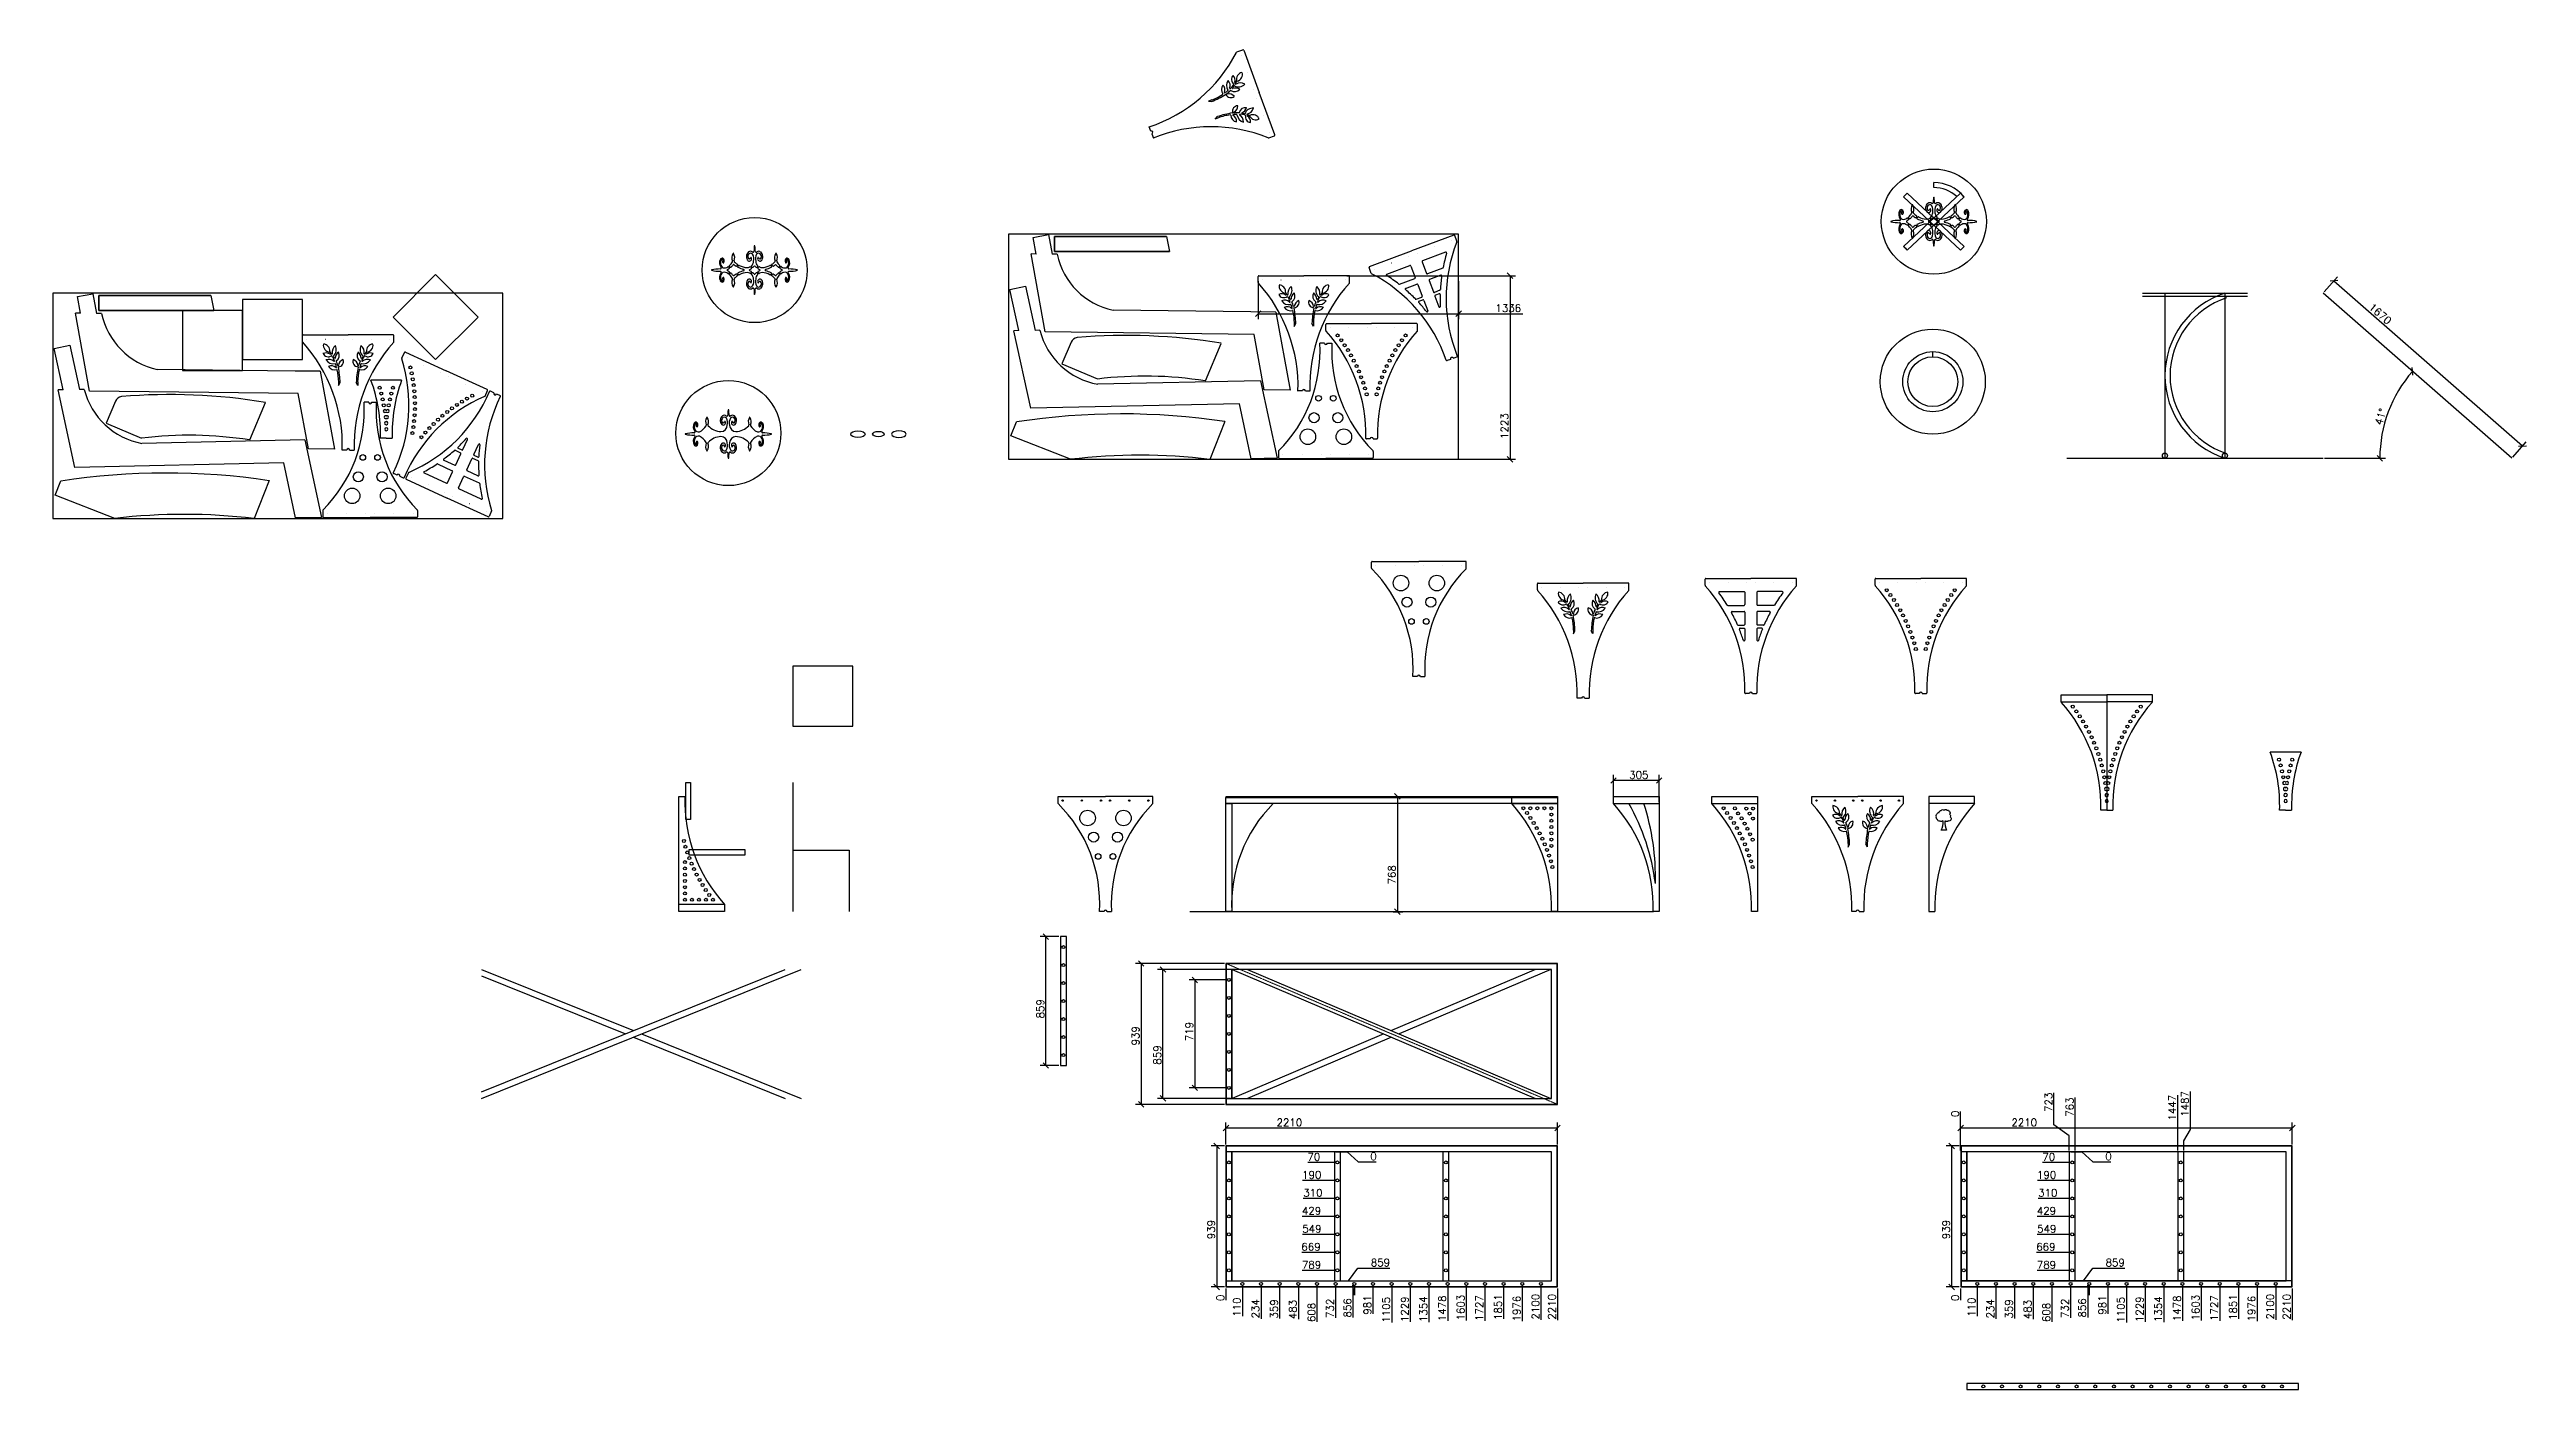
# Model space of a CAD drawing. Header units: millimetres. Extents: x -25270 to 56616, y 992 to 38275.
# Drawn here: x -25270 to -8761, y 6763 to 15690 of the extents above; entities that cross this region are included whole.
import ezdxf

# ---------------------------------------------------------------- set-up
doc = ezdxf.new("R2010")
doc.units = ezdxf.units.MM
doc.linetypes.add('AXES2', pattern=[1.125, 0.75, -0.125, 0.125, -0.125])
for name, color, linetype in [('Axe', 1, 'Continuous'), ('Garde Corps', 7, 'Continuous'), ('POTCACH', 7, 'Continuous')]:
    doc.layers.add(name, color=color, linetype=linetype)
doc.layers.add('AXES', color=1, linetype='AXES2', lineweight=13)
doc.styles.add('DETX4', font='romans.shx', dxfattribs={"height": 50})
doc.dimstyles.new('DETX4', dxfattribs={"dimtxt": 50, "dimasz": 37, "dimexe": 37, "dimexo": 10, "dimgap": 12, "dimtad": 1, "dimdec": 0, "dimdsep": 46, "dimtxsty": 'DETX4', "dimblk": 'OBLIQUE', "dimcen": 0.09, "dimadec": 0, "dimazin": 0, "dimtfac": 1, "dimtdec": 0, "dimtix": 1, "dimtofl": 0, "dimtmove": 0, "dimatfit": 3, "dimldrblk": 'OBLIQUE', "dimfxl": 1, "dimtolj": 1, "dimtzin": 0, "dimarcsym": 0})

msp = doc.modelspace()

# ---------------------------------------------------------------- blocks, each defined once
blk = doc.blocks.new('_OBLIQUE')
at = {"color": 0, "linetype": 'ByBlock'}
blk.add_line((-0.5, -0.5), (0.5, 0.5), dxfattribs=at)
blk = doc.blocks.new('*D77')
at = {"color": 0, "lineweight": -2, "transparency": 16777216}
for p, q in [((-14846, 10676), (-14846, 10857)), ((-14541, 10820), (-14846, 10820)), ((-14541, 10676), (-14541, 10857))]:
    blk.add_line(p, q, dxfattribs=at)
at = {"layer": 'Defpoints', "color": 0, "transparency": 16777216}
for p in [(-14846, 10820), (-14846, 10666), (-14541, 10666)]:
    blk.add_point(p, dxfattribs=at)
at = {"color": 0, "lineweight": -2, "transparency": 16777216, "xscale": 37, "yscale": 37, "zscale": 37}
for p, rotation in [((-14846, 10820), 179.9999999999997), ((-14541, 10820), 359.9999999999997)]:
    blk.add_blockref('_OBLIQUE', p, dxfattribs=dict(at, rotation=rotation))
at = {"color": 0, "transparency": 16777216, "insert": (-14677, 10857), "char_height": 50, "attachment_point": 5, "style": 'DETX4'}
blk.add_mtext('\\A1;305', dxfattribs=at)
blk = doc.blocks.new('A$C732B7F63')
at = {"layer": 'POTCACH'}
for p, q in [((866, 607), (1293, 607)), ((1293, 607), (1293, 506)), ((0, 0), (0, 271))]:
    blk.add_line(p, q, dxfattribs=at)
for centre, radius, start, end in [((-980, 4077), 3930, 284.4375, 298.0175), ((-1022, 4513), 4627, 282.7562, 300.0119)]:
    blk.add_arc(centre, radius, start, end, dxfattribs=at)
blk = doc.blocks.new('A$C12AD0848')
at = {"layer": 'POTCACH'}
for p, q in [((925, 269), (925, 540)), ((0, 158), (0, 0)), ((0, 0), (257, 0))]:
    blk.add_line(p, q, dxfattribs=at)
for centre, radius, start, end in [((1835, -3248), 3896, 103.507, 117.6845), ((50, 158), 50, 120.0108, 180), ((1550, -2245), 2590, 103.9663, 119.9402)]:
    blk.add_arc(centre, radius, start, end, dxfattribs=at)
blk = doc.blocks.new('A$C11045A7F')
at = {"layer": 'POTCACH'}
for p, q in [((948, 1536), (741, 470)), ((1068, 1366), (803, 0)), ((308, 170), (302, 138)), ((281, 32), (275, 0)), ((803, 0), (275, 0))]:
    blk.add_line(p, q, dxfattribs=at)
for points in [[(948, 1536), (1476, 1536), (1443, 1366), (1068, 1366)], [(281, 32), (0, 32), (0, 138), (302, 138)]]:
    blk.add_lwpolyline(points, dxfattribs=at)
blk.add_arc((293, 655), 485, 271.7926, 337.5983, dxfattribs=at)
blk = doc.blocks.new('A$C29BE4251')
for p, q in [((0, 722), (0, 763)), ((5, 768), (316, 768)), ((627, 768), (316, 768)), ((316, 768), (316, 768)), ((316, 768), (316, 768)), ((632, 722), (632, 763)), ((306, 0), (276, 0)), ((326, 0), (356, 0))]:
    blk.add_line(p, q)
for centre, radius in [((196, 624), 51.7), ((436, 624), 51.7), ((237, 497), 33.6), ((395, 497), 33.6), ((267, 368), 18.8), ((365, 368), 18.8)]:
    blk.add_circle(centre, radius)
for centre, radius, start, end in [((5, 763), 5, 90, 180), ((5, 722), 5, 180, 224.9812), ((5, 722), 5, 180, 224.9812), ((-666, 52), 943, 356.85, 44.9812), ((1298, 52), 943, 135.0188, 183.15), ((627, 763), 5, 0, 90), ((627, 722), 5, 315.0188, 0), ((316, 0), 10, 0, 180)]:
    blk.add_arc(centre, radius, start, end)
at = {"layer": 'POTCACH'}
for p, q in [((30, 740), (30, 740)), ((158, 740), (158, 740)), ((286, 740), (286, 740)), ((346, 740), (346, 740)), ((474, 740), (474, 740)), ((602, 740), (602, 740))]:
    blk.add_line(p, q, dxfattribs=at)
blk = doc.blocks.new('A$C5C5D1D19')
for p, q in [((0, 722), (0, 763)), ((5, 768), (305, 768)), ((605, 768), (305, 768)), ((610, 722), (610, 763)), ((241, 454), (241, 431)), ((241, 430), (251, 450)), ((369, 430), (359, 450)), ((369, 454), (369, 431)), ((295, 0), (265, 0)), ((315, 0), (345, 0))]:
    blk.add_line(p, q)
for centre, radius, start, end in [((5, 763), 5, 90, 180), ((5, 722), 5, 180, 222.0372), ((-761, 31), 1027, 358.2585, 42.0372), ((186, 699), 46.8, 171.4764, 262.3739), ((137, 660), 46.8, 355.6806, 86.2469), ((255, 651), 57.1, 128.0831, 189.2694), ((167, 671), 58.9, 312.4962, 25.5226), ((1371, 31), 1027, 137.9628, 181.7415), ((443, 671), 58.9, 154.4774, 227.5038), ((355, 651), 57.1, 350.7306, 51.9169), ((473, 660), 46.8, 93.7531, 184.3194), ((424, 699), 46.8, 277.6261, 8.5236), ((605, 763), 5, 0, 90), ((605, 722), 5, 317.9628, 0), ((157, 600), 47.5, 54.5503, 114.9228), ((172, 660), 38.1, 205.7988, 304.5813), ((177, 556), 48.9, 47.7777, 114.3735), ((205, 633), 57.8, 214.0054, 282.0804), ((194, 518), 43.7, 47.5497, 116.5671), ((214, 580), 45.3, 209.6908, 289.1178), ((180, 651), 2, 32.9525, 82.3739), ((-131, 449), 373, 31.0252, 32.9525), ((185, 656), 2, 175.6806, 220.4828), ((-44, 460), 299, 36.9446, 40.4828), ((186, 640), 2, 234.5503, 31.0252), ((194, 627), 2, 39.8886, 124.5813), ((197, 641), 2, 216.9446, 9.2694), ((130, 573), 85.6, 14.2002, 39.8886), ((208, 626), 2, 132.4962, 213.2736), ((-44, 460), 299, 30.127, 33.2736), ((211, 594), 2, 227.7777, 14.2002), ((217, 612), 2, 210.127, 0.6785), ((217, 574), 2, 19.7024, 102.0804), ((270, 612), 50.8, 126.1481, 180.6785), ((-131, 449), 373, 16.0769, 19.7024), ((225, 552), 2, 227.5497, 16.0769), ((227, 593), 2, 121.9368, 208.1154), ((106, 528), 135, 15.1572, 28.1154), ((203, 631), 42.8, 301.9368, 31.3104), ((229, 535), 2, 13.3774, 109.1178), ((-131, 449), 373, 0.6839, 13.3774), ((238, 564), 2, 195.1572, 354.097), ((241, 553), 2, 95.3833, 190.7071), ((-471, 418), 723, 2.5299, 10.7071), ((286, 559), 46, 107.8117, 174.097), ((237, 591), 36.6, 275.3833, 18.5225), ((373, 591), 36.6, 161.4775, 264.6167), ((324, 559), 46, 5.903, 72.1883), ((1081, 418), 723, 169.2929, 177.4701), ((407, 631), 42.8, 148.6896, 238.0632), ((369, 553), 2, 349.2929, 84.6167), ((741, 449), 373, 166.6226, 179.3161), ((340, 612), 50.8, 359.3215, 53.8519), ((372, 564), 2, 185.903, 344.8428), ((504, 528), 135, 151.8846, 164.8428), ((381, 535), 2, 70.8822, 166.6226), ((396, 580), 45.3, 250.8822, 330.3092), ((741, 449), 373, 160.2976, 163.9231), ((385, 552), 2, 163.9231, 312.4503), ((383, 593), 2, 331.8846, 58.0632), ((416, 518), 43.7, 63.4329, 132.4503), ((392, 574), 2, 77.9196, 160.2976), ((393, 612), 2, 179.3215, 329.873), ((405, 633), 57.8, 257.9196, 325.9946), ((654, 460), 299, 146.7264, 149.873), ((398, 594), 2, 165.7998, 312.2223), ((479, 573), 85.6, 140.1114, 165.7998), ((433, 556), 48.9, 65.6265, 132.2223), ((402, 626), 2, 326.7264, 47.5038), ((413, 641), 2, 170.7306, 323.0554), ((654, 460), 299, 139.5172, 143.0554), ((415, 627), 2, 55.4187, 140.1114), ((438, 660), 38.1, 235.4187, 334.2012), ((741, 449), 373, 147.0475, 148.9748), ((424, 640), 2, 148.9748, 305.4497), ((452, 600), 47.5, 65.0772, 125.4497), ((425, 656), 2, 319.5172, 4.3194), ((430, 651), 2, 97.6261, 147.0475), ((305, 0), 10, 0, 180)]:
    blk.add_arc(centre, radius, start, end)
at = {"layer": 'POTCACH'}
for p, q in [((30, 740), (30, 740)), ((152, 740), (153, 740)), ((275, 740), (275, 740)), ((335, 740), (335, 740)), ((457, 740), (457, 740)), ((580, 740), (580, 740))]:
    blk.add_line(p, q, dxfattribs=at)
blk = doc.blocks.new('*D83')
at = {"color": 0, "lineweight": -2, "transparency": 16777216}
for p, q in [((-17419, 9491), (-17673, 9491)), ((-17636, 9491), (-17636, 8772)), ((-17419, 8772), (-17673, 8772))]:
    blk.add_line(p, q, dxfattribs=at)
at = {"layer": 'Defpoints', "color": 0, "transparency": 16777216}
for p in [(-17409, 9491), (-17636, 8772), (-17409, 8772)]:
    blk.add_point(p, dxfattribs=at)
at = {"color": 0, "lineweight": -2, "transparency": 16777216, "xscale": 37, "yscale": 37, "zscale": 37}
for p, rotation in [((-17636, 9491), 90), ((-17636, 8772), 270)]:
    blk.add_blockref('_OBLIQUE', p, dxfattribs=dict(at, rotation=rotation))
at = {"color": 0, "transparency": 16777216, "insert": (-17673, 9147), "char_height": 50, "attachment_point": 5, "rotation": 90, "style": 'DETX4'}
blk.add_mtext('\\A1;719', dxfattribs=at)
blk = doc.blocks.new('*D84')
at = {"color": 0, "lineweight": -2, "transparency": 16777216}
blk.add_line((-10106, 12967), (-9701, 12967), dxfattribs=at)
blk.add_arc((-8859, 12967), 879, 138.8108, 180, dxfattribs=at)
at = {"layer": 'Defpoints', "color": 0, "transparency": 16777216}
for p in [(-10116, 14067), (-9639, 13373), (-11825, 12967), (-10116, 12967), (-8859, 12967)]:
    blk.add_point(p, dxfattribs=at)
at = {"color": 0, "lineweight": -2, "transparency": 16777216, "xscale": 37, "yscale": 37, "zscale": 37}
for p, rotation in [((-9520, 13546), 48.81084799381671), ((-9738, 12967), 270)]:
    blk.add_blockref('_OBLIQUE', p, dxfattribs=dict(at, rotation=rotation))
at = {"color": 0, "transparency": 16777216, "insert": (-9732, 13244), "char_height": 50, "attachment_point": 5, "rotation": 72.4034, "style": 'DETX4'}
blk.add_mtext('\\A1;41°', dxfattribs=at)
blk = doc.blocks.new('*D85')
at = {"color": 0, "lineweight": -2, "transparency": 16777216}
for p, q in [((-10109, 14075), (-10020, 14177)), ((-10044, 14149), (-8787, 13049)), ((-8852, 12975), (-8763, 13077))]:
    blk.add_line(p, q, dxfattribs=at)
at = {"layer": 'Defpoints', "color": 0, "transparency": 16777216}
for p in [(-10116, 14067), (-8787, 13049), (-8859, 12967)]:
    blk.add_point(p, dxfattribs=at)
at = {"color": 0, "lineweight": -2, "transparency": 16777216, "xscale": 37, "yscale": 37, "zscale": 37}
for p, rotation in [((-10044, 14149), 138.8108479938166), ((-8787, 13049), 318.8108479938165)]:
    blk.add_blockref('_OBLIQUE', p, dxfattribs=dict(at, rotation=rotation))
at = {"color": 0, "transparency": 16777216, "insert": (-9736, 13929), "char_height": 50, "attachment_point": 5, "rotation": 318.8108, "style": 'DETX4'}
blk.add_mtext('\\A1;1670', dxfattribs=at)
blk = doc.blocks.new('*D86')
at = {"color": 0, "lineweight": -2, "transparency": 16777216}
for p, q in [((-18542, 9780), (-18666, 9780)), ((-18629, 8921), (-18629, 9780)), ((-18542, 8921), (-18666, 8921))]:
    blk.add_line(p, q, dxfattribs=at)
at = {"layer": 'Defpoints', "color": 0, "transparency": 16777216}
for p in [(-18629, 9780), (-18532, 9780), (-18532, 8921)]:
    blk.add_point(p, dxfattribs=at)
at = {"color": 0, "lineweight": -2, "transparency": 16777216, "xscale": 37, "yscale": 37, "zscale": 37}
for p, rotation in [((-18629, 9780), 90), ((-18629, 8921), 270)]:
    blk.add_blockref('_OBLIQUE', p, dxfattribs=dict(at, rotation=rotation))
at = {"color": 0, "transparency": 16777216, "insert": (-18666, 9299), "char_height": 50, "attachment_point": 5, "rotation": 90, "style": 'DETX4'}
blk.add_mtext('\\A1;859', dxfattribs=at)
blk = doc.blocks.new('*D87')
at = {"color": 0, "lineweight": -2, "transparency": 16777216}
for p, q in [((-17399, 9561), (-17886, 9561)), ((-17849, 8702), (-17849, 9561)), ((-17399, 8702), (-17886, 8702))]:
    blk.add_line(p, q, dxfattribs=at)
at = {"layer": 'Defpoints', "color": 0, "transparency": 16777216}
for p in [(-17849, 9561), (-17389, 9561), (-17389, 8702)]:
    blk.add_point(p, dxfattribs=at)
at = {"color": 0, "lineweight": -2, "transparency": 16777216, "xscale": 37, "yscale": 37, "zscale": 37}
for p, rotation in [((-17849, 9561), 90), ((-17849, 8702), 270)]:
    blk.add_blockref('_OBLIQUE', p, dxfattribs=dict(at, rotation=rotation))
at = {"color": 0, "transparency": 16777216, "insert": (-17886, 8991), "char_height": 50, "attachment_point": 5, "rotation": 90, "style": 'DETX4'}
blk.add_mtext('\\A1;859', dxfattribs=at)
blk = doc.blocks.new('*D88')
at = {"color": 0, "lineweight": -2, "transparency": 16777216}
for p, q in [((-17439, 9601), (-18031, 9601)), ((-17994, 9601), (-17994, 8662)), ((-17439, 8662), (-18031, 8662))]:
    blk.add_line(p, q, dxfattribs=at)
at = {"layer": 'Defpoints', "color": 0, "transparency": 16777216}
for p in [(-17429, 9601), (-17994, 8662), (-17429, 8662)]:
    blk.add_point(p, dxfattribs=at)
at = {"color": 0, "lineweight": -2, "transparency": 16777216, "xscale": 37, "yscale": 37, "zscale": 37}
for p, rotation in [((-17994, 9601), 90), ((-17994, 8662), 270)]:
    blk.add_blockref('_OBLIQUE', p, dxfattribs=dict(at, rotation=rotation))
at = {"color": 0, "transparency": 16777216, "insert": (-18031, 9119), "char_height": 50, "attachment_point": 5, "rotation": 90, "style": 'DETX4'}
blk.add_mtext('\\A1;939', dxfattribs=at)
blk = doc.blocks.new('*D89')
at = {"color": 0, "lineweight": -2, "transparency": 16777216}
for p, q in [((-16314, 10714), (-16249, 10714)), ((-16286, 10714), (-16286, 9946)), ((-16314, 9946), (-16249, 9946))]:
    blk.add_line(p, q, dxfattribs=at)
at = {"layer": 'Defpoints', "color": 0, "transparency": 16777216}
for p in [(-16324, 10714), (-16324, 9946), (-16286, 9946)]:
    blk.add_point(p, dxfattribs=at)
at = {"color": 0, "lineweight": -2, "transparency": 16777216, "xscale": 37, "yscale": 37, "zscale": 37}
for p, rotation in [((-16286, 10714), 90), ((-16286, 9946), 270)]:
    blk.add_blockref('_OBLIQUE', p, dxfattribs=dict(at, rotation=rotation))
at = {"color": 0, "transparency": 16777216, "insert": (-16323, 10192), "char_height": 50, "attachment_point": 5, "rotation": 90, "style": 'DETX4'}
blk.add_mtext('\\A1;768', dxfattribs=at)
blk = doc.blocks.new('A$C0C0F7FC1')
for p, q in [((0, 722), (0, 763)), ((5, 768), (305, 768)), ((95, 680), (260, 680)), ((265, 675), (265, 593)), ((605, 768), (305, 768)), ((345, 675), (345, 593)), ((514, 680), (350, 680)), ((610, 722), (610, 763)), ((151, 588), (260, 588)), ((180, 548), (260, 548)), ((265, 543), (265, 461)), ((345, 543), (345, 461)), ((459, 588), (350, 588)), ((430, 548), (350, 548)), ((220, 456), (260, 456)), ((233, 436), (260, 436)), ((265, 431), (265, 356)), ((345, 431), (345, 356)), ((389, 456), (350, 456)), ((377, 436), (350, 436)), ((295, 0), (270, 0)), ((315, 0), (340, 0))]:
    blk.add_line(p, q)
for centre, radius, start, end in [((5, 763), 5, 90, 180), ((5, 722), 5, 180, 222.0372), ((-761, 31), 1027, 358.5448, 42.0372), ((95, 675), 5, 90, 216.929), ((-761, 31), 1067, 31.6211, 36.929), ((260, 675), 5, 0, 90), ((1371, 31), 1027, 137.9628, 181.4552), ((350, 675), 5, 90, 180), ((1371, 31), 1067, 143.071, 148.3789), ((514, 675), 5, 323.071, 90), ((605, 763), 5, 0, 90), ((605, 722), 5, 317.9628, 0), ((151, 593), 5, 211.6211, 270), ((180, 543), 5, 90, 208.5312), ((-761, 31), 1067, 23.6477, 28.5312), ((260, 593), 5, 270, 0), ((260, 543), 5, 0, 90), ((350, 593), 5, 180, 270), ((350, 543), 5, 90, 180), ((1371, 31), 1067, 151.4688, 156.3523), ((430, 543), 5, 331.4688, 90), ((459, 593), 5, 270, 328.3789), ((220, 461), 5, 203.6477, 270), ((233, 431), 5, 90, 201.9078), ((-761, 31), 1067, 17.6559, 21.9078), ((260, 356), 5, 197.6559, 0), ((260, 461), 5, 270, 0), ((260, 431), 5, 0, 90), ((350, 461), 5, 180, 270), ((350, 431), 5, 90, 180), ((350, 356), 5, 180, 342.3441), ((1371, 31), 1067, 158.0922, 162.3441), ((377, 431), 5, 338.0922, 90), ((389, 461), 5, 270, 336.3523), ((270, 5), 5, 178.5448, 270), ((305, 0), 10, 0, 180), ((340, 5), 5, 270, 1.4552)]:
    blk.add_arc(centre, radius, start, end)
at = {"layer": 'POTCACH'}
for p, q in [((30, 740), (30, 740)), ((152, 740), (153, 740)), ((275, 740), (275, 740)), ((335, 740), (335, 740)), ((457, 740), (457, 740)), ((580, 740), (580, 740))]:
    blk.add_line(p, q, dxfattribs=at)
blk = doc.blocks.new('A$C0FE32CBF')
for p, q in [((0, 722), (0, 763)), ((5, 768), (305, 768)), ((605, 768), (305, 768)), ((610, 722), (610, 763)), ((295, 0), (270, 0)), ((315, 0), (340, 0))]:
    blk.add_line(p, q)
for centre in [(78, 689), (102, 657), (507, 657), (531, 689), (125, 624), (147, 591), (167, 556), (186, 521), (424, 521), (443, 556), (463, 591), (485, 624), (204, 485), (220, 449), (235, 411), (249, 374), (261, 336), (349, 336), (361, 374), (375, 411), (390, 449), (406, 485), (272, 297), (338, 297)]:
    blk.add_circle(centre, 10)
for centre, radius, start, end in [((5, 763), 5, 90, 180), ((5, 722), 5, 180, 222.0372), ((-761, 31), 1027, 358.5448, 42.0372), ((1371, 31), 1027, 137.9628, 181.4552), ((605, 763), 5, 0, 90), ((605, 722), 5, 317.9628, 0), ((270, 5), 5, 178.5448, 270), ((305, 0), 10, 0, 180), ((340, 5), 5, 270, 1.4552)]:
    blk.add_arc(centre, radius, start, end)
at = {"layer": 'POTCACH'}
for p, q in [((30, 740), (30, 740)), ((152, 740), (153, 740)), ((275, 740), (275, 740)), ((335, 740), (335, 740)), ((457, 740), (457, 740)), ((580, 740), (580, 740))]:
    blk.add_line(p, q, dxfattribs=at)
blk = doc.blocks.new('A$C312E0859')
for p, q in [((0, 722), (0, 763)), ((5, 768), (305, 768)), ((95, 680), (260, 680)), ((265, 675), (265, 593)), ((605, 768), (305, 768)), ((345, 675), (345, 593)), ((514, 680), (350, 680)), ((610, 722), (610, 763)), ((151, 588), (260, 588)), ((180, 548), (260, 548)), ((265, 543), (265, 461)), ((345, 543), (345, 461)), ((459, 588), (350, 588)), ((430, 548), (350, 548)), ((220, 456), (260, 456)), ((233, 436), (260, 436)), ((265, 431), (265, 356)), ((345, 431), (345, 356)), ((389, 456), (350, 456)), ((377, 436), (350, 436)), ((295, 0), (270, 0)), ((315, 0), (340, 0))]:
    blk.add_line(p, q)
for centre, radius, start, end in [((5, 763), 5, 90, 180), ((5, 722), 5, 180, 222.0372), ((-761, 31), 1027, 358.5448, 42.0372), ((95, 675), 5, 90, 216.929), ((-761, 31), 1067, 31.6211, 36.929), ((260, 675), 5, 0, 90), ((1371, 31), 1027, 137.9628, 181.4552), ((350, 675), 5, 90, 180), ((1371, 31), 1067, 143.071, 148.3789), ((514, 675), 5, 323.071, 90), ((605, 763), 5, 0, 90), ((605, 722), 5, 317.9628, 0), ((151, 593), 5, 211.6211, 270), ((180, 543), 5, 90, 208.5312), ((-761, 31), 1067, 23.6477, 28.5312), ((260, 593), 5, 270, 0), ((260, 543), 5, 0, 90), ((350, 593), 5, 180, 270), ((350, 543), 5, 90, 180), ((1371, 31), 1067, 151.4688, 156.3523), ((430, 543), 5, 331.4688, 90), ((459, 593), 5, 270, 328.3789), ((220, 461), 5, 203.6477, 270), ((233, 431), 5, 90, 201.9078), ((-761, 31), 1067, 17.6559, 21.9078), ((260, 356), 5, 197.6559, 0), ((260, 461), 5, 270, 0), ((260, 431), 5, 0, 90), ((350, 461), 5, 180, 270), ((350, 431), 5, 90, 180), ((350, 356), 5, 180, 342.3441), ((1371, 31), 1067, 158.0922, 162.3441), ((377, 431), 5, 338.0922, 90), ((389, 461), 5, 270, 336.3523), ((270, 5), 5, 178.5448, 270), ((305, 0), 10, 0, 180), ((340, 5), 5, 270, 1.4552)]:
    blk.add_arc(centre, radius, start, end)
at = {"layer": 'POTCACH'}
for p, q in [((30, 740), (30, 740)), ((152, 740), (153, 740)), ((275, 740), (275, 740)), ((335, 740), (335, 740)), ((457, 740), (457, 740)), ((580, 740), (580, 740))]:
    blk.add_line(p, q, dxfattribs=at)
blk = doc.blocks.new('A$C772A510D')
for p, q in [((205, 386), (0, 386)), ((101, 110), (104, 110)), ((101, 90), (104, 90)), ((103, 0), (63, 0)), ((103, 0), (143, 0))]:
    blk.add_line(p, q)
for centre in [(59, 336), (147, 336), (69, 297), (79, 258), (86, 219), (119, 219), (127, 258), (136, 297)]:
    blk.add_circle(centre, 10)
for centre, radius, start, end in [((-963, 31), 1027, 358.2585, 20.2014), ((1169, 31), 1027, 159.7986, 181.7415), ((93, 180), 10, 48.7589, 311.2411), ((103, 191), 5, 228.7589, 311.2411), ((103, 168), 5, 48.7589, 131.2411), ((113, 180), 10, 228.7589, 131.2411), ((98, 140), 10, 70.2457, 289.7543), ((101, 100), 10, 90, 270), ((103, 60), 10, 90, 270), ((103, 154), 5, 250.2457, 289.7543), ((103, 126), 5, 70.2457, 109.7543), ((103, 60), 10, 270, 90), ((108, 140), 10, 250.2457, 109.7543), ((104, 100), 10, 270, 90)]:
    blk.add_arc(centre, radius, start, end)
blk = doc.blocks.new('*D97')
at = {"color": 0, "lineweight": -2, "transparency": 16777216}
for p, q in [((-17429, 8395), (-17429, 8542)), ((-17429, 8505), (-15219, 8505)), ((-15219, 8395), (-15219, 8542))]:
    blk.add_line(p, q, dxfattribs=at)
at = {"layer": 'Defpoints', "color": 0, "transparency": 16777216}
for p in [(-15219, 8505), (-17429, 8385), (-15219, 8385)]:
    blk.add_point(p, dxfattribs=at)
at = {"color": 0, "lineweight": -2, "transparency": 16777216, "xscale": 37, "yscale": 37, "zscale": 37, "rotation": 180}
blk.add_blockref('_OBLIQUE', (-17429, 8505), dxfattribs=at)
at = {"color": 0, "lineweight": -2, "transparency": 16777216, "xscale": 37, "yscale": 37, "zscale": 37}
blk.add_blockref('_OBLIQUE', (-15219, 8505), dxfattribs=at)
at = {"color": 0, "transparency": 16777216, "insert": (-17006, 8542), "char_height": 50, "attachment_point": 5, "style": 'DETX4'}
blk.add_mtext('\\A1;2210', dxfattribs=at)
blk = doc.blocks.new('*D98')
at = {"color": 0, "lineweight": -2, "transparency": 16777216}
for p, q in [((-17439, 8385), (-17527, 8385)), ((-17490, 8385), (-17490, 7446)), ((-17439, 7446), (-17527, 7446))]:
    blk.add_line(p, q, dxfattribs=at)
at = {"layer": 'Defpoints', "color": 0, "transparency": 16777216}
for p in [(-17429, 8385), (-17490, 7446), (-17429, 7446)]:
    blk.add_point(p, dxfattribs=at)
at = {"color": 0, "lineweight": -2, "transparency": 16777216, "xscale": 37, "yscale": 37, "zscale": 37}
for p, rotation in [((-17490, 8385), 90), ((-17490, 7446), 270)]:
    blk.add_blockref('_OBLIQUE', p, dxfattribs=dict(at, rotation=rotation))
at = {"color": 0, "transparency": 16777216, "insert": (-17527, 7828), "char_height": 50, "attachment_point": 5, "rotation": 90, "style": 'DETX4'}
blk.add_mtext('\\A1;939', dxfattribs=at)
blk = doc.blocks.new('*D99')
at = {"color": 0, "lineweight": -2, "transparency": 16777216}
for p, q in [((-16696, 8345), (-16621, 8345)), ((-16621, 8345), (-16547, 8279)), ((-16547, 8279), (-16428, 8279))]:
    blk.add_line(p, q, dxfattribs=at)
at = {"layer": 'Defpoints', "color": 0, "transparency": 16777216}
for p in [(-16706, 8345), (-16666, 8345), (-16473, 8279)]:
    blk.add_point(p, dxfattribs=at)
at = {"color": 0, "transparency": 16777216, "insert": (-16445, 8316), "char_height": 50, "attachment_point": 5, "style": 'DETX4'}
blk.add_mtext('\\A1;0', dxfattribs=at)
blk = doc.blocks.new('*D100')
at = {"color": 0, "lineweight": -2, "transparency": 16777216}
blk.add_line((-16696, 8275), (-16884, 8275), dxfattribs=at)
at = {"layer": 'Defpoints', "color": 0, "transparency": 16777216}
for p in [(-16791, 8275), (-16686, 8275), (-16666, 8345)]:
    blk.add_point(p, dxfattribs=at)
at = {"color": 0, "transparency": 16777216, "insert": (-16843, 8312), "char_height": 50, "attachment_point": 5, "style": 'DETX4'}
blk.add_mtext('\\A1;70', dxfattribs=at)
blk = doc.blocks.new('*D101')
at = {"color": 0, "lineweight": -2, "transparency": 16777216}
blk.add_line((-16696, 8155), (-16918, 8155), dxfattribs=at)
at = {"layer": 'Defpoints', "color": 0, "transparency": 16777216}
for p in [(-16666, 8345), (-16785, 8155), (-16686, 8155)]:
    blk.add_point(p, dxfattribs=at)
at = {"color": 0, "transparency": 16777216, "insert": (-16857, 8192), "char_height": 50, "attachment_point": 5, "style": 'DETX4'}
blk.add_mtext('\\A1;190', dxfattribs=at)
blk = doc.blocks.new('*D102')
at = {"color": 0, "lineweight": -2, "transparency": 16777216}
blk.add_line((-16696, 8036), (-16914, 8036), dxfattribs=at)
at = {"layer": 'Defpoints', "color": 0, "transparency": 16777216}
for p in [(-16666, 8345), (-16773, 8036), (-16686, 8036)]:
    blk.add_point(p, dxfattribs=at)
at = {"color": 0, "transparency": 16777216, "insert": (-16849, 8073), "char_height": 50, "attachment_point": 5, "style": 'DETX4'}
blk.add_mtext('\\A1;310', dxfattribs=at)
blk = doc.blocks.new('*D103')
at = {"color": 0, "lineweight": -2, "transparency": 16777216}
blk.add_line((-16696, 7916), (-16921, 7916), dxfattribs=at)
at = {"layer": 'Defpoints', "color": 0, "transparency": 16777216}
for p in [(-16666, 8345), (-16783, 7916), (-16686, 7916)]:
    blk.add_point(p, dxfattribs=at)
at = {"color": 0, "transparency": 16777216, "insert": (-16858, 7953), "char_height": 50, "attachment_point": 5, "style": 'DETX4'}
blk.add_mtext('\\A1;429', dxfattribs=at)
blk = doc.blocks.new('*D104')
at = {"color": 0, "lineweight": -2, "transparency": 16777216}
blk.add_line((-16696, 7796), (-16919, 7796), dxfattribs=at)
at = {"layer": 'Defpoints', "color": 0, "transparency": 16777216}
for p in [(-16666, 8345), (-16781, 7796), (-16686, 7796)]:
    blk.add_point(p, dxfattribs=at)
at = {"color": 0, "transparency": 16777216, "insert": (-16856, 7833), "char_height": 50, "attachment_point": 5, "style": 'DETX4'}
blk.add_mtext('\\A1;549', dxfattribs=at)
blk = doc.blocks.new('*D105')
at = {"color": 0, "lineweight": -2, "transparency": 16777216}
blk.add_line((-16696, 7676), (-16923, 7676), dxfattribs=at)
at = {"layer": 'Defpoints', "color": 0, "transparency": 16777216}
for p in [(-16666, 8345), (-16788, 7676), (-16686, 7676)]:
    blk.add_point(p, dxfattribs=at)
at = {"color": 0, "transparency": 16777216, "insert": (-16862, 7713), "char_height": 50, "attachment_point": 5, "style": 'DETX4'}
blk.add_mtext('\\A1;669', dxfattribs=at)
blk = doc.blocks.new('*D106')
at = {"color": 0, "lineweight": -2, "transparency": 16777216}
blk.add_line((-16696, 7556), (-16921, 7556), dxfattribs=at)
at = {"layer": 'Defpoints', "color": 0, "transparency": 16777216}
for p in [(-16666, 8345), (-16783, 7556), (-16686, 7556)]:
    blk.add_point(p, dxfattribs=at)
at = {"color": 0, "transparency": 16777216, "insert": (-16858, 7593), "char_height": 50, "attachment_point": 5, "style": 'DETX4'}
blk.add_mtext('\\A1;789', dxfattribs=at)
blk = doc.blocks.new('*D107')
at = {"color": 0, "lineweight": -2, "transparency": 16777216}
for p, q in [((-16676, 7486), (-16612, 7486)), ((-16612, 7486), (-16549, 7571)), ((-16549, 7571), (-16336, 7571))]:
    blk.add_line(p, q, dxfattribs=at)
at = {"layer": 'Defpoints', "color": 0, "transparency": 16777216}
for p in [(-16666, 8345), (-16686, 7486), (-16475, 7571)]:
    blk.add_point(p, dxfattribs=at)
at = {"color": 0, "transparency": 16777216, "insert": (-16399, 7608), "char_height": 50, "attachment_point": 5, "style": 'DETX4'}
blk.add_mtext('\\A1;859', dxfattribs=at)
blk = doc.blocks.new('*D108')
at = {"color": 0, "lineweight": -2, "transparency": 16777216}
blk.add_line((-17429, 7436), (-17429, 7357), dxfattribs=at)
at = {"layer": 'Defpoints', "color": 0, "transparency": 16777216}
for p in [(-17429, 7465), (-17429, 7446), (-17429, 7402)]:
    blk.add_point(p, dxfattribs=at)
at = {"color": 0, "transparency": 16777216, "insert": (-17466, 7373), "char_height": 50, "attachment_point": 5, "rotation": 90, "style": 'DETX4'}
blk.add_mtext('\\A1;0', dxfattribs=at)
blk = doc.blocks.new('*D109')
at = {"color": 0, "lineweight": -2, "transparency": 16777216}
blk.add_line((-17319, 7456), (-17319, 7250), dxfattribs=at)
at = {"layer": 'Defpoints', "color": 0, "transparency": 16777216}
for p in [(-17429, 7465), (-17319, 7466), (-17319, 7383)]:
    blk.add_point(p, dxfattribs=at)
at = {"color": 0, "transparency": 16777216, "insert": (-17356, 7311), "char_height": 50, "attachment_point": 5, "rotation": 90, "style": 'DETX4'}
blk.add_mtext('\\A1;110', dxfattribs=at)
blk = doc.blocks.new('*D110')
at = {"color": 0, "lineweight": -2, "transparency": 16777216}
blk.add_line((-17195, 7456), (-17195, 7234), dxfattribs=at)
at = {"layer": 'Defpoints', "color": 0, "transparency": 16777216}
for p in [(-17429, 7465), (-17195, 7466), (-17195, 7377)]:
    blk.add_point(p, dxfattribs=at)
at = {"color": 0, "transparency": 16777216, "insert": (-17232, 7300), "char_height": 50, "attachment_point": 5, "rotation": 90, "style": 'DETX4'}
blk.add_mtext('\\A1;234', dxfattribs=at)
blk = doc.blocks.new('*D111')
at = {"color": 0, "lineweight": -2, "transparency": 16777216}
blk.add_line((-17071, 7456), (-17071, 7235), dxfattribs=at)
at = {"layer": 'Defpoints', "color": 0, "transparency": 16777216}
for p in [(-17429, 7465), (-17071, 7466), (-17071, 7374)]:
    blk.add_point(p, dxfattribs=at)
at = {"color": 0, "transparency": 16777216, "insert": (-17108, 7299), "char_height": 50, "attachment_point": 5, "rotation": 90, "style": 'DETX4'}
blk.add_mtext('\\A1;359', dxfattribs=at)
blk = doc.blocks.new('*D112')
at = {"color": 0, "lineweight": -2, "transparency": 16777216}
blk.add_line((-16946, 7456), (-16946, 7231), dxfattribs=at)
at = {"layer": 'Defpoints', "color": 0, "transparency": 16777216}
for p in [(-17429, 7465), (-16946, 7466), (-16946, 7371)]:
    blk.add_point(p, dxfattribs=at)
at = {"color": 0, "transparency": 16777216, "insert": (-16983, 7295), "char_height": 50, "attachment_point": 5, "rotation": 90, "style": 'DETX4'}
blk.add_mtext('\\A1;483', dxfattribs=at)
blk = doc.blocks.new('*D113')
at = {"color": 0, "lineweight": -2, "transparency": 16777216}
blk.add_line((-16822, 7456), (-16822, 7213), dxfattribs=at)
at = {"layer": 'Defpoints', "color": 0, "transparency": 16777216}
for p in [(-17429, 7465), (-16822, 7466), (-16822, 7351)]:
    blk.add_point(p, dxfattribs=at)
at = {"color": 0, "transparency": 16777216, "insert": (-16859, 7276), "char_height": 50, "attachment_point": 5, "rotation": 90, "style": 'DETX4'}
blk.add_mtext('\\A1;608', dxfattribs=at)
blk = doc.blocks.new('*D114')
at = {"color": 0, "lineweight": -2, "transparency": 16777216}
blk.add_line((-16698, 7456), (-16698, 7239), dxfattribs=at)
at = {"layer": 'Defpoints', "color": 0, "transparency": 16777216}
for p in [(-17429, 7465), (-16698, 7466), (-16698, 7380)]:
    blk.add_point(p, dxfattribs=at)
at = {"color": 0, "transparency": 16777216, "insert": (-16735, 7303), "char_height": 50, "attachment_point": 5, "rotation": 90, "style": 'DETX4'}
blk.add_mtext('\\A1;732', dxfattribs=at)
blk = doc.blocks.new('*D115')
at = {"color": 0, "lineweight": -2, "transparency": 16777216}
for p, q in [((-16573, 7392), (-16582, 7457)), ((-16582, 7457), (-16582, 7242)), ((-16573, 7456), (-16573, 7392))]:
    blk.add_line(p, q, dxfattribs=at)
at = {"layer": 'Defpoints', "color": 0, "transparency": 16777216}
for p in [(-17429, 7465), (-16573, 7466), (-16582, 7383)]:
    blk.add_point(p, dxfattribs=at)
at = {"color": 0, "transparency": 16777216, "insert": (-16619, 7306), "char_height": 50, "attachment_point": 5, "rotation": 90, "style": 'DETX4'}
blk.add_mtext('\\A1;856', dxfattribs=at)
blk = doc.blocks.new('*D116')
at = {"color": 0, "lineweight": -2, "transparency": 16777216}
blk.add_line((-16449, 7456), (-16449, 7267), dxfattribs=at)
at = {"layer": 'Defpoints', "color": 0, "transparency": 16777216}
for p in [(-17429, 7465), (-16449, 7466), (-16449, 7394)]:
    blk.add_point(p, dxfattribs=at)
at = {"color": 0, "transparency": 16777216, "insert": (-16486, 7325), "char_height": 50, "attachment_point": 5, "rotation": 90, "style": 'DETX4'}
blk.add_mtext('\\A1;981', dxfattribs=at)
blk = doc.blocks.new('*D117')
at = {"color": 0, "lineweight": -2, "transparency": 16777216}
blk.add_line((-16324, 7456), (-16324, 7208), dxfattribs=at)
at = {"layer": 'Defpoints', "color": 0, "transparency": 16777216}
for p in [(-17429, 7465), (-16324, 7466), (-16324, 7390)]:
    blk.add_point(p, dxfattribs=at)
at = {"color": 0, "transparency": 16777216, "insert": (-16361, 7293), "char_height": 50, "attachment_point": 5, "rotation": 90, "style": 'DETX4'}
blk.add_mtext('\\A1;1105', dxfattribs=at)
blk = doc.blocks.new('*D118')
at = {"color": 0, "lineweight": -2, "transparency": 16777216}
blk.add_line((-16200, 7456), (-16200, 7213), dxfattribs=at)
at = {"layer": 'Defpoints', "color": 0, "transparency": 16777216}
for p in [(-17429, 7465), (-16200, 7466), (-16200, 7392)]:
    blk.add_point(p, dxfattribs=at)
at = {"color": 0, "transparency": 16777216, "insert": (-16237, 7297), "char_height": 50, "attachment_point": 5, "rotation": 90, "style": 'DETX4'}
blk.add_mtext('\\A1;1229', dxfattribs=at)
blk = doc.blocks.new('*D119')
at = {"color": 0, "lineweight": -2, "transparency": 16777216}
blk.add_line((-16076, 7456), (-16076, 7211), dxfattribs=at)
at = {"layer": 'Defpoints', "color": 0, "transparency": 16777216}
for p in [(-17429, 7465), (-16076, 7466), (-16076, 7395)]:
    blk.add_point(p, dxfattribs=at)
at = {"color": 0, "transparency": 16777216, "insert": (-16113, 7297), "char_height": 50, "attachment_point": 5, "rotation": 90, "style": 'DETX4'}
blk.add_mtext('\\A1;1354', dxfattribs=at)
blk = doc.blocks.new('*D120')
at = {"color": 0, "lineweight": -2, "transparency": 16777216}
blk.add_line((-15951, 7456), (-15951, 7219), dxfattribs=at)
at = {"layer": 'Defpoints', "color": 0, "transparency": 16777216}
for p in [(-17429, 7465), (-15951, 7466), (-15951, 7400)]:
    blk.add_point(p, dxfattribs=at)
at = {"color": 0, "transparency": 16777216, "insert": (-15988, 7303), "char_height": 50, "attachment_point": 5, "rotation": 90, "style": 'DETX4'}
blk.add_mtext('\\A1;1478', dxfattribs=at)
blk = doc.blocks.new('*D121')
at = {"color": 0, "lineweight": -2, "transparency": 16777216}
blk.add_line((-15827, 7456), (-15827, 7223), dxfattribs=at)
at = {"layer": 'Defpoints', "color": 0, "transparency": 16777216}
for p in [(-17429, 7465), (-15827, 7466), (-15827, 7404)]:
    blk.add_point(p, dxfattribs=at)
at = {"color": 0, "transparency": 16777216, "insert": (-15864, 7308), "char_height": 50, "attachment_point": 5, "rotation": 90, "style": 'DETX4'}
blk.add_mtext('\\A1;1603', dxfattribs=at)
blk = doc.blocks.new('*D122')
at = {"color": 0, "lineweight": -2, "transparency": 16777216}
blk.add_line((-15703, 7456), (-15703, 7220), dxfattribs=at)
at = {"layer": 'Defpoints', "color": 0, "transparency": 16777216}
for p in [(-17429, 7465), (-15703, 7466), (-15703, 7401)]:
    blk.add_point(p, dxfattribs=at)
at = {"color": 0, "transparency": 16777216, "insert": (-15740, 7305), "char_height": 50, "attachment_point": 5, "rotation": 90, "style": 'DETX4'}
blk.add_mtext('\\A1;1727', dxfattribs=at)
blk = doc.blocks.new('*D123')
at = {"color": 0, "lineweight": -2, "transparency": 16777216}
blk.add_line((-15578, 7456), (-15578, 7234), dxfattribs=at)
at = {"layer": 'Defpoints', "color": 0, "transparency": 16777216}
for p in [(-17429, 7465), (-15578, 7466), (-15578, 7401)]:
    blk.add_point(p, dxfattribs=at)
at = {"color": 0, "transparency": 16777216, "insert": (-15615, 7311), "char_height": 50, "attachment_point": 5, "rotation": 90, "style": 'DETX4'}
blk.add_mtext('\\A1;1851', dxfattribs=at)
blk = doc.blocks.new('*D124')
at = {"color": 0, "lineweight": -2, "transparency": 16777216}
blk.add_line((-15454, 7456), (-15454, 7217), dxfattribs=at)
at = {"layer": 'Defpoints', "color": 0, "transparency": 16777216}
for p in [(-17429, 7465), (-15454, 7466), (-15454, 7398)]:
    blk.add_point(p, dxfattribs=at)
at = {"color": 0, "transparency": 16777216, "insert": (-15491, 7301), "char_height": 50, "attachment_point": 5, "rotation": 90, "style": 'DETX4'}
blk.add_mtext('\\A1;1976', dxfattribs=at)
blk = doc.blocks.new('*D125')
at = {"color": 0, "lineweight": -2, "transparency": 16777216}
blk.add_line((-15329, 7456), (-15329, 7226), dxfattribs=at)
at = {"layer": 'Defpoints', "color": 0, "transparency": 16777216}
for p in [(-17429, 7465), (-15329, 7466), (-15329, 7414)]:
    blk.add_point(p, dxfattribs=at)
at = {"color": 0, "transparency": 16777216, "insert": (-15366, 7314), "char_height": 50, "attachment_point": 5, "rotation": 90, "style": 'DETX4'}
blk.add_mtext('\\A1;2100', dxfattribs=at)
blk = doc.blocks.new('*D126')
at = {"color": 0, "lineweight": -2, "transparency": 16777216}
blk.add_line((-15219, 7436), (-15219, 7225), dxfattribs=at)
at = {"layer": 'Defpoints', "color": 0, "transparency": 16777216}
for p in [(-17429, 7465), (-15219, 7446), (-15219, 7413)]:
    blk.add_point(p, dxfattribs=at)
at = {"color": 0, "transparency": 16777216, "insert": (-15256, 7313), "char_height": 50, "attachment_point": 5, "rotation": 90, "style": 'DETX4'}
blk.add_mtext('\\A1;2210', dxfattribs=at)
blk = doc.blocks.new('*D127')
at = {"color": 0, "lineweight": -2, "transparency": 16777216}
for p, q in [((-12532, 8395), (-12532, 8542)), ((-12532, 8505), (-10322, 8505)), ((-10322, 8395), (-10322, 8542))]:
    blk.add_line(p, q, dxfattribs=at)
at = {"layer": 'Defpoints', "color": 0, "transparency": 16777216}
for p in [(-10322, 8505), (-12532, 8385), (-10322, 8385)]:
    blk.add_point(p, dxfattribs=at)
at = {"color": 0, "lineweight": -2, "transparency": 16777216, "xscale": 37, "yscale": 37, "zscale": 37, "rotation": 180}
blk.add_blockref('_OBLIQUE', (-12532, 8505), dxfattribs=at)
at = {"color": 0, "lineweight": -2, "transparency": 16777216, "xscale": 37, "yscale": 37, "zscale": 37}
blk.add_blockref('_OBLIQUE', (-10322, 8505), dxfattribs=at)
at = {"color": 0, "transparency": 16777216, "insert": (-12108, 8542), "char_height": 50, "attachment_point": 5, "style": 'DETX4'}
blk.add_mtext('\\A1;2210', dxfattribs=at)
blk = doc.blocks.new('*D128')
at = {"color": 0, "lineweight": -2, "transparency": 16777216}
for p, q in [((-12542, 8385), (-12629, 8385)), ((-12592, 8385), (-12592, 7446)), ((-12542, 7446), (-12629, 7446))]:
    blk.add_line(p, q, dxfattribs=at)
at = {"layer": 'Defpoints', "color": 0, "transparency": 16777216}
for p in [(-12532, 8385), (-12592, 7446), (-12532, 7446)]:
    blk.add_point(p, dxfattribs=at)
at = {"color": 0, "lineweight": -2, "transparency": 16777216, "xscale": 37, "yscale": 37, "zscale": 37}
for p, rotation in [((-12592, 8385), 90), ((-12592, 7446), 270)]:
    blk.add_blockref('_OBLIQUE', p, dxfattribs=dict(at, rotation=rotation))
at = {"color": 0, "transparency": 16777216, "insert": (-12629, 7828), "char_height": 50, "attachment_point": 5, "rotation": 90, "style": 'DETX4'}
blk.add_mtext('\\A1;939', dxfattribs=at)
blk = doc.blocks.new('*D129')
at = {"color": 0, "lineweight": -2, "transparency": 16777216}
for p, q in [((-11798, 8345), (-11724, 8345)), ((-11724, 8345), (-11650, 8279)), ((-11650, 8279), (-11530, 8279))]:
    blk.add_line(p, q, dxfattribs=at)
at = {"layer": 'Defpoints', "color": 0, "transparency": 16777216}
for p in [(-11808, 8345), (-11768, 8345), (-11576, 8279)]:
    blk.add_point(p, dxfattribs=at)
at = {"color": 0, "transparency": 16777216, "insert": (-11547, 8316), "char_height": 50, "attachment_point": 5, "style": 'DETX4'}
blk.add_mtext('\\A1;0', dxfattribs=at)
blk = doc.blocks.new('*D130')
at = {"color": 0, "lineweight": -2, "transparency": 16777216}
blk.add_line((-11798, 8275), (-11986, 8275), dxfattribs=at)
at = {"layer": 'Defpoints', "color": 0, "transparency": 16777216}
for p in [(-11893, 8275), (-11788, 8275), (-11768, 8345)]:
    blk.add_point(p, dxfattribs=at)
at = {"color": 0, "transparency": 16777216, "insert": (-11945, 8312), "char_height": 50, "attachment_point": 5, "style": 'DETX4'}
blk.add_mtext('\\A1;70', dxfattribs=at)
blk = doc.blocks.new('*D131')
at = {"color": 0, "lineweight": -2, "transparency": 16777216}
blk.add_line((-11798, 8155), (-12020, 8155), dxfattribs=at)
at = {"layer": 'Defpoints', "color": 0, "transparency": 16777216}
for p in [(-11768, 8345), (-11887, 8155), (-11788, 8155)]:
    blk.add_point(p, dxfattribs=at)
at = {"color": 0, "transparency": 16777216, "insert": (-11959, 8192), "char_height": 50, "attachment_point": 5, "style": 'DETX4'}
blk.add_mtext('\\A1;190', dxfattribs=at)
blk = doc.blocks.new('*D132')
at = {"color": 0, "lineweight": -2, "transparency": 16777216}
blk.add_line((-11798, 8036), (-12016, 8036), dxfattribs=at)
at = {"layer": 'Defpoints', "color": 0, "transparency": 16777216}
for p in [(-11768, 8345), (-11875, 8036), (-11788, 8036)]:
    blk.add_point(p, dxfattribs=at)
at = {"color": 0, "transparency": 16777216, "insert": (-11951, 8073), "char_height": 50, "attachment_point": 5, "style": 'DETX4'}
blk.add_mtext('\\A1;310', dxfattribs=at)
blk = doc.blocks.new('*D133')
at = {"color": 0, "lineweight": -2, "transparency": 16777216}
blk.add_line((-11798, 7916), (-12023, 7916), dxfattribs=at)
at = {"layer": 'Defpoints', "color": 0, "transparency": 16777216}
for p in [(-11768, 8345), (-11885, 7916), (-11788, 7916)]:
    blk.add_point(p, dxfattribs=at)
at = {"color": 0, "transparency": 16777216, "insert": (-11960, 7953), "char_height": 50, "attachment_point": 5, "style": 'DETX4'}
blk.add_mtext('\\A1;429', dxfattribs=at)
blk = doc.blocks.new('*D134')
at = {"color": 0, "lineweight": -2, "transparency": 16777216}
blk.add_line((-11798, 7796), (-12021, 7796), dxfattribs=at)
at = {"layer": 'Defpoints', "color": 0, "transparency": 16777216}
for p in [(-11768, 8345), (-11883, 7796), (-11788, 7796)]:
    blk.add_point(p, dxfattribs=at)
at = {"color": 0, "transparency": 16777216, "insert": (-11958, 7833), "char_height": 50, "attachment_point": 5, "style": 'DETX4'}
blk.add_mtext('\\A1;549', dxfattribs=at)
blk = doc.blocks.new('*D135')
at = {"color": 0, "lineweight": -2, "transparency": 16777216}
blk.add_line((-11798, 7676), (-12026, 7676), dxfattribs=at)
at = {"layer": 'Defpoints', "color": 0, "transparency": 16777216}
for p in [(-11768, 8345), (-11890, 7676), (-11788, 7676)]:
    blk.add_point(p, dxfattribs=at)
at = {"color": 0, "transparency": 16777216, "insert": (-11964, 7713), "char_height": 50, "attachment_point": 5, "style": 'DETX4'}
blk.add_mtext('\\A1;669', dxfattribs=at)
blk = doc.blocks.new('*D136')
at = {"color": 0, "lineweight": -2, "transparency": 16777216}
blk.add_line((-11798, 7556), (-12023, 7556), dxfattribs=at)
at = {"layer": 'Defpoints', "color": 0, "transparency": 16777216}
for p in [(-11768, 8345), (-11885, 7556), (-11788, 7556)]:
    blk.add_point(p, dxfattribs=at)
at = {"color": 0, "transparency": 16777216, "insert": (-11960, 7593), "char_height": 50, "attachment_point": 5, "style": 'DETX4'}
blk.add_mtext('\\A1;789', dxfattribs=at)
blk = doc.blocks.new('*D137')
at = {"color": 0, "lineweight": -2, "transparency": 16777216}
for p, q in [((-11778, 7486), (-11714, 7486)), ((-11714, 7486), (-11651, 7571)), ((-11651, 7571), (-11438, 7571))]:
    blk.add_line(p, q, dxfattribs=at)
at = {"layer": 'Defpoints', "color": 0, "transparency": 16777216}
for p in [(-11768, 8345), (-11788, 7486), (-11577, 7571)]:
    blk.add_point(p, dxfattribs=at)
at = {"color": 0, "transparency": 16777216, "insert": (-11502, 7608), "char_height": 50, "attachment_point": 5, "style": 'DETX4'}
blk.add_mtext('\\A1;859', dxfattribs=at)
blk = doc.blocks.new('*D148')
at = {"color": 0, "lineweight": -2, "transparency": 16777216}
blk.add_line((-12532, 7436), (-12532, 7357), dxfattribs=at)
at = {"layer": 'Defpoints', "color": 0, "transparency": 16777216}
for p in [(-12532, 7465), (-12532, 7446), (-12532, 7402)]:
    blk.add_point(p, dxfattribs=at)
at = {"color": 0, "transparency": 16777216, "insert": (-12569, 7373), "char_height": 50, "attachment_point": 5, "rotation": 90, "style": 'DETX4'}
blk.add_mtext('\\A1;0', dxfattribs=at)
blk = doc.blocks.new('*D149')
at = {"color": 0, "lineweight": -2, "transparency": 16777216}
blk.add_line((-12422, 7456), (-12422, 7250), dxfattribs=at)
at = {"layer": 'Defpoints', "color": 0, "transparency": 16777216}
for p in [(-12532, 7465), (-12422, 7466), (-12422, 7383)]:
    blk.add_point(p, dxfattribs=at)
at = {"color": 0, "transparency": 16777216, "insert": (-12459, 7311), "char_height": 50, "attachment_point": 5, "rotation": 90, "style": 'DETX4'}
blk.add_mtext('\\A1;110', dxfattribs=at)
blk = doc.blocks.new('*D150')
at = {"color": 0, "lineweight": -2, "transparency": 16777216}
blk.add_line((-12297, 7456), (-12297, 7234), dxfattribs=at)
at = {"layer": 'Defpoints', "color": 0, "transparency": 16777216}
for p in [(-12532, 7465), (-12297, 7466), (-12297, 7377)]:
    blk.add_point(p, dxfattribs=at)
at = {"color": 0, "transparency": 16777216, "insert": (-12334, 7300), "char_height": 50, "attachment_point": 5, "rotation": 90, "style": 'DETX4'}
blk.add_mtext('\\A1;234', dxfattribs=at)
blk = doc.blocks.new('*D151')
at = {"color": 0, "lineweight": -2, "transparency": 16777216}
blk.add_line((-12173, 7456), (-12173, 7235), dxfattribs=at)
at = {"layer": 'Defpoints', "color": 0, "transparency": 16777216}
for p in [(-12532, 7465), (-12173, 7466), (-12173, 7374)]:
    blk.add_point(p, dxfattribs=at)
at = {"color": 0, "transparency": 16777216, "insert": (-12210, 7299), "char_height": 50, "attachment_point": 5, "rotation": 90, "style": 'DETX4'}
blk.add_mtext('\\A1;359', dxfattribs=at)
blk = doc.blocks.new('*D152')
at = {"color": 0, "lineweight": -2, "transparency": 16777216}
blk.add_line((-12048, 7456), (-12048, 7231), dxfattribs=at)
at = {"layer": 'Defpoints', "color": 0, "transparency": 16777216}
for p in [(-12532, 7465), (-12048, 7466), (-12048, 7371)]:
    blk.add_point(p, dxfattribs=at)
at = {"color": 0, "transparency": 16777216, "insert": (-12085, 7295), "char_height": 50, "attachment_point": 5, "rotation": 90, "style": 'DETX4'}
blk.add_mtext('\\A1;483', dxfattribs=at)
blk = doc.blocks.new('*D153')
at = {"color": 0, "lineweight": -2, "transparency": 16777216}
blk.add_line((-11924, 7456), (-11924, 7213), dxfattribs=at)
at = {"layer": 'Defpoints', "color": 0, "transparency": 16777216}
for p in [(-12532, 7465), (-11924, 7466), (-11924, 7351)]:
    blk.add_point(p, dxfattribs=at)
at = {"color": 0, "transparency": 16777216, "insert": (-11961, 7276), "char_height": 50, "attachment_point": 5, "rotation": 90, "style": 'DETX4'}
blk.add_mtext('\\A1;608', dxfattribs=at)
blk = doc.blocks.new('*D154')
at = {"color": 0, "lineweight": -2, "transparency": 16777216}
blk.add_line((-11800, 7456), (-11800, 7239), dxfattribs=at)
at = {"layer": 'Defpoints', "color": 0, "transparency": 16777216}
for p in [(-12532, 7465), (-11800, 7466), (-11800, 7380)]:
    blk.add_point(p, dxfattribs=at)
at = {"color": 0, "transparency": 16777216, "insert": (-11837, 7303), "char_height": 50, "attachment_point": 5, "rotation": 90, "style": 'DETX4'}
blk.add_mtext('\\A1;732', dxfattribs=at)
blk = doc.blocks.new('*D155')
at = {"color": 0, "lineweight": -2, "transparency": 16777216}
for p, q in [((-11675, 7392), (-11685, 7457)), ((-11685, 7457), (-11685, 7242)), ((-11675, 7456), (-11675, 7392))]:
    blk.add_line(p, q, dxfattribs=at)
at = {"layer": 'Defpoints', "color": 0, "transparency": 16777216}
for p in [(-12532, 7465), (-11675, 7466), (-11685, 7383)]:
    blk.add_point(p, dxfattribs=at)
at = {"color": 0, "transparency": 16777216, "insert": (-11722, 7306), "char_height": 50, "attachment_point": 5, "rotation": 90, "style": 'DETX4'}
blk.add_mtext('\\A1;856', dxfattribs=at)
blk = doc.blocks.new('*D156')
at = {"color": 0, "lineweight": -2, "transparency": 16777216}
blk.add_line((-11551, 7456), (-11551, 7267), dxfattribs=at)
at = {"layer": 'Defpoints', "color": 0, "transparency": 16777216}
for p in [(-12532, 7465), (-11551, 7466), (-11551, 7394)]:
    blk.add_point(p, dxfattribs=at)
at = {"color": 0, "transparency": 16777216, "insert": (-11588, 7325), "char_height": 50, "attachment_point": 5, "rotation": 90, "style": 'DETX4'}
blk.add_mtext('\\A1;981', dxfattribs=at)
blk = doc.blocks.new('*D138')
at = {"color": 0, "lineweight": -2, "transparency": 16777216}
blk.add_line((-11427, 7456), (-11427, 7208), dxfattribs=at)
at = {"layer": 'Defpoints', "color": 0, "transparency": 16777216}
for p in [(-12532, 7465), (-11427, 7466), (-11427, 7390)]:
    blk.add_point(p, dxfattribs=at)
at = {"color": 0, "transparency": 16777216, "insert": (-11464, 7293), "char_height": 50, "attachment_point": 5, "rotation": 90, "style": 'DETX4'}
blk.add_mtext('\\A1;1105', dxfattribs=at)
blk = doc.blocks.new('*D139')
at = {"color": 0, "lineweight": -2, "transparency": 16777216}
blk.add_line((-11302, 7456), (-11302, 7213), dxfattribs=at)
at = {"layer": 'Defpoints', "color": 0, "transparency": 16777216}
for p in [(-12532, 7465), (-11302, 7466), (-11302, 7392)]:
    blk.add_point(p, dxfattribs=at)
at = {"color": 0, "transparency": 16777216, "insert": (-11339, 7297), "char_height": 50, "attachment_point": 5, "rotation": 90, "style": 'DETX4'}
blk.add_mtext('\\A1;1229', dxfattribs=at)
blk = doc.blocks.new('*D140')
at = {"color": 0, "lineweight": -2, "transparency": 16777216}
blk.add_line((-11178, 7456), (-11178, 7211), dxfattribs=at)
at = {"layer": 'Defpoints', "color": 0, "transparency": 16777216}
for p in [(-12532, 7465), (-11178, 7466), (-11178, 7395)]:
    blk.add_point(p, dxfattribs=at)
at = {"color": 0, "transparency": 16777216, "insert": (-11215, 7297), "char_height": 50, "attachment_point": 5, "rotation": 90, "style": 'DETX4'}
blk.add_mtext('\\A1;1354', dxfattribs=at)
blk = doc.blocks.new('*D141')
at = {"color": 0, "lineweight": -2, "transparency": 16777216}
blk.add_line((-11053, 7456), (-11053, 7219), dxfattribs=at)
at = {"layer": 'Defpoints', "color": 0, "transparency": 16777216}
for p in [(-12532, 7465), (-11053, 7466), (-11053, 7400)]:
    blk.add_point(p, dxfattribs=at)
at = {"color": 0, "transparency": 16777216, "insert": (-11090, 7303), "char_height": 50, "attachment_point": 5, "rotation": 90, "style": 'DETX4'}
blk.add_mtext('\\A1;1478', dxfattribs=at)
blk = doc.blocks.new('*D142')
at = {"color": 0, "lineweight": -2, "transparency": 16777216}
blk.add_line((-10929, 7456), (-10929, 7223), dxfattribs=at)
at = {"layer": 'Defpoints', "color": 0, "transparency": 16777216}
for p in [(-12532, 7465), (-10929, 7466), (-10929, 7404)]:
    blk.add_point(p, dxfattribs=at)
at = {"color": 0, "transparency": 16777216, "insert": (-10966, 7308), "char_height": 50, "attachment_point": 5, "rotation": 90, "style": 'DETX4'}
blk.add_mtext('\\A1;1603', dxfattribs=at)
blk = doc.blocks.new('*D143')
at = {"color": 0, "lineweight": -2, "transparency": 16777216}
blk.add_line((-10805, 7456), (-10805, 7220), dxfattribs=at)
at = {"layer": 'Defpoints', "color": 0, "transparency": 16777216}
for p in [(-12532, 7465), (-10805, 7466), (-10805, 7401)]:
    blk.add_point(p, dxfattribs=at)
at = {"color": 0, "transparency": 16777216, "insert": (-10842, 7305), "char_height": 50, "attachment_point": 5, "rotation": 90, "style": 'DETX4'}
blk.add_mtext('\\A1;1727', dxfattribs=at)
blk = doc.blocks.new('*D144')
at = {"color": 0, "lineweight": -2, "transparency": 16777216}
blk.add_line((-10680, 7456), (-10680, 7234), dxfattribs=at)
at = {"layer": 'Defpoints', "color": 0, "transparency": 16777216}
for p in [(-12532, 7465), (-10680, 7466), (-10680, 7401)]:
    blk.add_point(p, dxfattribs=at)
at = {"color": 0, "transparency": 16777216, "insert": (-10717, 7311), "char_height": 50, "attachment_point": 5, "rotation": 90, "style": 'DETX4'}
blk.add_mtext('\\A1;1851', dxfattribs=at)
blk = doc.blocks.new('*D145')
at = {"color": 0, "lineweight": -2, "transparency": 16777216}
blk.add_line((-10556, 7456), (-10556, 7217), dxfattribs=at)
at = {"layer": 'Defpoints', "color": 0, "transparency": 16777216}
for p in [(-12532, 7465), (-10556, 7466), (-10556, 7398)]:
    blk.add_point(p, dxfattribs=at)
at = {"color": 0, "transparency": 16777216, "insert": (-10593, 7301), "char_height": 50, "attachment_point": 5, "rotation": 90, "style": 'DETX4'}
blk.add_mtext('\\A1;1976', dxfattribs=at)
blk = doc.blocks.new('*D146')
at = {"color": 0, "lineweight": -2, "transparency": 16777216}
blk.add_line((-10432, 7456), (-10432, 7226), dxfattribs=at)
at = {"layer": 'Defpoints', "color": 0, "transparency": 16777216}
for p in [(-12532, 7465), (-10432, 7466), (-10432, 7414)]:
    blk.add_point(p, dxfattribs=at)
at = {"color": 0, "transparency": 16777216, "insert": (-10469, 7314), "char_height": 50, "attachment_point": 5, "rotation": 90, "style": 'DETX4'}
blk.add_mtext('\\A1;2100', dxfattribs=at)
blk = doc.blocks.new('*D147')
at = {"color": 0, "lineweight": -2, "transparency": 16777216}
blk.add_line((-10322, 7436), (-10322, 7225), dxfattribs=at)
at = {"layer": 'Defpoints', "color": 0, "transparency": 16777216}
for p in [(-12532, 7465), (-10322, 7446), (-10322, 7413)]:
    blk.add_point(p, dxfattribs=at)
at = {"color": 0, "transparency": 16777216, "insert": (-10359, 7313), "char_height": 50, "attachment_point": 5, "rotation": 90, "style": 'DETX4'}
blk.add_mtext('\\A1;2210', dxfattribs=at)
blk = doc.blocks.new('*D157')
at = {"color": 0, "lineweight": -2, "transparency": 16777216}
blk.add_line((-12532, 8355), (-12532, 8615), dxfattribs=at)
at = {"layer": 'Defpoints', "color": 0, "transparency": 16777216}
for p in [(-12532, 8570), (-12532, 8385), (-12532, 8345)]:
    blk.add_point(p, dxfattribs=at)
at = {"color": 0, "transparency": 16777216, "insert": (-12569, 8599), "char_height": 50, "attachment_point": 5, "rotation": 90, "style": 'DETX4'}
blk.add_mtext('\\A1;0', dxfattribs=at)
blk = doc.blocks.new('*D158')
at = {"color": 0, "lineweight": -2, "transparency": 16777216}
for p, q in [((-11910, 8526), (-11910, 8740)), ((-11808, 8452), (-11910, 8526)), ((-11808, 8355), (-11808, 8452))]:
    blk.add_line(p, q, dxfattribs=at)
at = {"layer": 'Defpoints', "color": 0, "transparency": 16777216}
for p in [(-11910, 8600), (-12532, 8385), (-11808, 8345)]:
    blk.add_point(p, dxfattribs=at)
at = {"color": 0, "transparency": 16777216, "insert": (-11947, 8676), "char_height": 50, "attachment_point": 5, "rotation": 90, "style": 'DETX4'}
blk.add_mtext('\\A1;723', dxfattribs=at)
blk = doc.blocks.new('*D159')
at = {"color": 0, "lineweight": -2, "transparency": 16777216}
blk.add_line((-11768, 8355), (-11768, 8708), dxfattribs=at)
at = {"layer": 'Defpoints', "color": 0, "transparency": 16777216}
for p in [(-11768, 8568), (-12532, 8385), (-11768, 8345)]:
    blk.add_point(p, dxfattribs=at)
at = {"color": 0, "transparency": 16777216, "insert": (-11805, 8644), "char_height": 50, "attachment_point": 5, "rotation": 90, "style": 'DETX4'}
blk.add_mtext('\\A1;763', dxfattribs=at)
blk = doc.blocks.new('*D160')
at = {"color": 0, "lineweight": -2, "transparency": 16777216}
blk.add_line((-11085, 8355), (-11085, 8724), dxfattribs=at)
at = {"layer": 'Defpoints', "color": 0, "transparency": 16777216}
for p in [(-11085, 8543), (-12532, 8385), (-11085, 8345)]:
    blk.add_point(p, dxfattribs=at)
at = {"color": 0, "transparency": 16777216, "insert": (-11122, 8640), "char_height": 50, "attachment_point": 5, "rotation": 90, "style": 'DETX4'}
blk.add_mtext('\\A1;1447', dxfattribs=at)
blk = doc.blocks.new('*D161')
at = {"color": 0, "lineweight": -2, "transparency": 16777216}
for p, q in [((-11001, 8494), (-11001, 8749)), ((-11045, 8420), (-11001, 8494)), ((-11045, 8355), (-11045, 8420))]:
    blk.add_line(p, q, dxfattribs=at)
at = {"layer": 'Defpoints', "color": 0, "transparency": 16777216}
for p in [(-11001, 8568), (-12532, 8385), (-11045, 8345)]:
    blk.add_point(p, dxfattribs=at)
at = {"color": 0, "transparency": 16777216, "insert": (-11038, 8665), "char_height": 50, "attachment_point": 5, "rotation": 90, "style": 'DETX4'}
blk.add_mtext('\\A1;1487', dxfattribs=at)
blk = doc.blocks.new('*D255')
at = {"layer": 'Defpoints', "color": 0, "transparency": 16777216}
for p in [(-17214, 14158), (-15878, 14158), (-15878, 13930)]:
    blk.add_point(p, dxfattribs=at)
at = {"layer": 'POTCACH', "color": 0, "lineweight": -2, "transparency": 16777216}
for p, q in [((-17214, 14148), (-17214, 13893)), ((-15878, 14148), (-15878, 13893)), ((-17214, 13930), (-15878, 13930)), ((-15878, 13930), (-15451, 13930))]:
    blk.add_line(p, q, dxfattribs=at)
at = {"layer": 'POTCACH', "color": 0, "lineweight": -2, "transparency": 16777216, "xscale": 37, "yscale": 37, "zscale": 37, "rotation": 180}
blk.add_blockref('_OBLIQUE', (-17214, 13930), dxfattribs=at)
at = {"layer": 'POTCACH', "color": 0, "lineweight": -2, "transparency": 16777216, "xscale": 37, "yscale": 37, "zscale": 37}
blk.add_blockref('_OBLIQUE', (-15878, 13930), dxfattribs=at)
at = {"layer": 'POTCACH', "color": 0, "transparency": 16777216, "insert": (-15547, 13967), "char_height": 50, "attachment_point": 5, "style": 'DETX4'}
blk.add_mtext('\\A1;1336', dxfattribs=at)
blk = doc.blocks.new('*D256')
at = {"layer": 'Defpoints', "color": 0, "transparency": 16777216}
for p in [(-16634, 14183), (-16634, 12960), (-15535, 12960)]:
    blk.add_point(p, dxfattribs=at)
at = {"layer": 'POTCACH', "color": 0, "lineweight": -2, "transparency": 16777216}
for p, q in [((-16624, 14183), (-15498, 14183)), ((-15535, 14183), (-15535, 12960)), ((-16624, 12960), (-15498, 12960))]:
    blk.add_line(p, q, dxfattribs=at)
at = {"layer": 'POTCACH', "color": 0, "lineweight": -2, "transparency": 16777216, "xscale": 37, "yscale": 37, "zscale": 37}
for p, rotation in [((-15535, 14183), 90), ((-15535, 12960), 270)]:
    blk.add_blockref('_OBLIQUE', p, dxfattribs=dict(at, rotation=rotation))
at = {"layer": 'POTCACH', "color": 0, "transparency": 16777216, "insert": (-15572, 13181), "char_height": 50, "attachment_point": 5, "rotation": 90, "style": 'DETX4'}
blk.add_mtext('\\A1;1223', dxfattribs=at)

# ---------------------------------------------------------------- dimensions: what is measured, and where the dimension line sits
at = {"layer": 'POTCACH'}
dim = msp.add_angular_dim_2l(base=(-9638.8, 13372.8), line1=((-8858.8, 12967.4), (-10115.8, 14067.4)), line2=((-11824.9, 12967.4), (-10115.8, 12967.4)), dimstyle='DETX4')
dim.commit()
dim.dimension.update_dxf_attribs({"geometry": '*D84', "text_midpoint": (-9696.7, 13233.2), "dimtype": 162})
for base, p1, p2, angle, picture, middle, dimtype in [((-8787, 13049.5), (-10115.8, 14067.4), (-8858.8, 12967.4), 318.81085, '*D85', (-9760, 13901), 161), ((-16286.2, 9946.4), (-16324.5, 10714.4), (-16324.5, 9946.4), 270, '*D89', (-16286.2, 10192.1), 161), ((-14846, 10819.6), (-14541.1, 10666.4), (-14846, 10666.4), 180, '*D77', (-14676.7, 10819.6), 161), ((-18629.5, 9779.6), (-18531.7, 8920.6), (-18531.7, 9779.6), 90, '*D86', (-18629.5, 9298.9), 161), ((-17994.5, 8662.3), (-17429.5, 9601.3), (-17429.5, 8662.3), 270, '*D88', (-17994.5, 9119), 161), ((-17849.2, 9561.3), (-17389.5, 8702.3), (-17389.5, 9561.3), 90, '*D87', (-17849.2, 8990.7), 161), ((-17636.4, 8772.3), (-17409.5, 9491.3), (-17409.5, 8772.3), 90, '*D83', (-17636.4, 9147.2), 160), ((-17489.9, 7446.2), (-17429.5, 8385.2), (-17429.5, 7446.2), 90, '*D98', (-17489.9, 7827.6), 160), ((-12592.1, 7446.2), (-12531.6, 8385.2), (-12531.6, 7446.2), 90, '*D128', (-12592.1, 7827.6), 160)]:
    dim = msp.add_linear_dim(base=base, p1=p1, p2=p2, angle=angle, dimstyle='DETX4')
    dim.commit()
    dim.dimension.update_dxf_attribs({"geometry": picture, "text_midpoint": middle, "dimtype": dimtype})
for feature_location, offset, dtype, origin, picture, middle in [((-12531.606534, 8345.2188088), (0, 224.9386302), 1, (-12531.606534, 8385.2188088), '*D157', (-12568.606534, 8598.8241056)), ((-11044.9, 8345.2), (44, 222.9), 1, (-12531.6, 8385.2), '*D161', (-11037.9, 8664.7)), ((-11808.3, 8345.2), (-101.9, 254.4), 1, (-12531.6, 8385.2), '*D158', (-11947.2, 8675.9)), ((-11084.9, 8345.2), (0, 198.2), 1, (-12531.6, 8385.2), '*D160', (-11121.9, 8639.9)), ((-11768.3, 8345.2), (0, 222.4), 1, (-12531.6, 8385.2), '*D159', (-11805.3, 8643.9)), ((-16686.2, 7676.1), (-101.4, 0), 0, (-16666.2, 8345.2), '*D105', (-16861.5, 7713.1)), ((-16686.1503, 7915.7288), (-96.9322, 0), 0, (-16666.1503, 8345.2188), '*D103', (-16858.1777, 7952.7288)), ((-16686.2, 7556.2), (-97, 0), 0, (-16666.2, 8345.2), '*D106', (-16858.2, 7593.2)), ((-16686.2, 7795.9), (-94.7, 0), 0, (-16666.2, 8345.2), '*D104', (-16856, 7832.9)), ((-16686.2, 8155.4), (-98.4, 0), 0, (-16666.2, 8345.2), '*D101', (-16857.3, 8192.4)), ((-16686.2, 8035.6), (-86.9, 0), 0, (-16666.2, 8345.2), '*D102', (-16849.3, 8072.6)), ((-16686.2, 8275.2), (-104.7, 0), 0, (-16666.2, 8345.2), '*D100', (-16843.3, 8312.2)), ((-16706.1503309, 8345.2188088), (232.7241449, -66.4340874), 0, (-16666.1503309, 8345.2188088), '*D99', (-16444.7595193, 8315.7847214)), ((-16686.2, 7486.2), (211.6, 84.5), 0, (-16666.2, 8345.2), '*D107', (-16399.4, 7607.7)), ((-11788.3, 7676.1), (-101.4, 0), 0, (-11768.3, 8345.2), '*D135', (-11963.6, 7713.1)), ((-11788.2765, 7915.7288), (-96.9322, 0), 0, (-11768.2765, 8345.2188), '*D133', (-11960.3039, 7952.7288)), ((-11788.3, 7556.2), (-97, 0), 0, (-11768.3, 8345.2), '*D136', (-11960.3, 7593.2)), ((-11788.3, 7795.9), (-94.7, 0), 0, (-11768.3, 8345.2), '*D134', (-11958.1, 7832.9)), ((-11788.3, 8155.4), (-98.4, 0), 0, (-11768.3, 8345.2), '*D131', (-11959.4, 8192.4)), ((-11788.3, 8035.6), (-86.9, 0), 0, (-11768.3, 8345.2), '*D132', (-11951.4, 8072.6)), ((-11788.3, 8275.2), (-104.7, 0), 0, (-11768.3, 8345.2), '*D130', (-11945.4, 8312.2)), ((-11808.276534, 8345.2188088), (232.7241449, -66.4340874), 0, (-11768.276534, 8345.2188088), '*D129', (-11546.8857224, 8315.7847214)), ((-11788.3, 7486.2), (211.6, 84.5), 0, (-11768.3, 8345.2), '*D137', (-11501.6, 7607.7)), ((-17429.4803309, 7446.2188088), (0, -44.1167952), 1, (-17429.4803309, 7464.5635522), '*D108', (-17466.4803309, 7373.4353469)), ((-17319.5, 7466.2), (0, -82.9), 1, (-17429.5, 7464.6), '*D109', (-17356.5, 7310.6)), ((-17195.1, 7466.2), (0, -88.9), 1, (-17429.5, 7464.6), '*D110', (-17232.1, 7299.9)), ((-17070.7, 7466.2), (0, -92.6), 1, (-17429.5, 7464.6), '*D111', (-17107.7, 7298.5)), ((-16946.4, 7466.2), (0, -94.8), 1, (-17429.5, 7464.6), '*D112', (-16983.4, 7295.1)), ((-16821.9803309, 7466.2188088), (0, -115.085597), 1, (-17429.4803309, 7464.5635522), '*D113', (-16858.9803309, 7276.0379737)), ((-16697.6, 7466.2), (0, -86.6), 1, (-17429.5, 7464.6), '*D114', (-16734.6, 7303.3)), ((-16573.2, 7466.2), (-9.2, -83.6), 1, (-17429.5, 7464.6), '*D115', (-16619.4, 7306.3)), ((-16448.9, 7466.2), (0, -72.6), 1, (-17429.5, 7464.6), '*D116', (-16485.9, 7324.5)), ((-16324.5, 7466.2), (0, -76.7), 1, (-17429.5, 7464.6), '*D117', (-16361.5, 7293)), ((-16200.1, 7466.2), (0, -74.3), 1, (-17429.5, 7464.6), '*D118', (-16237.1, 7296.5)), ((-16075.7, 7466.2), (0, -71.3), 1, (-17429.5, 7464.6), '*D119', (-16112.7, 7297.2)), ((-15951.4, 7466.2), (0, -66.6), 1, (-17429.5, 7464.6), '*D120', (-15988.4, 7303.1)), ((-15826.9803309, 7466.2188088), (0, -61.8813357), 1, (-17429.4803309, 7464.5635522), '*D121', (-15863.9803309, 7307.8136635)), ((-15702.6, 7466.2), (0, -64.7), 1, (-17429.5, 7464.6), '*D122', (-15739.6, 7305)), ((-15578.2, 7466.2), (0, -65.7), 1, (-17429.5, 7464.6), '*D123', (-15615.2, 7311.2)), ((-15453.9, 7466.2), (0, -68.6), 1, (-17429.5, 7464.6), '*D124', (-15490.9, 7301.1)), ((-15329.5, 7466.2), (0, -52.5), 1, (-17429.5, 7464.6), '*D125', (-15366.5, 7313.6)), ((-15219.5, 7446.2), (0, -33), 1, (-17429.5, 7464.6), '*D126', (-15256.5, 7313.1)), ((-12531.606534, 7446.2188088), (0, -44.1167952), 1, (-12531.606534, 7464.5635522), '*D148', (-12568.606534, 7373.4353469)), ((-12421.6, 7466.2), (0, -82.9), 1, (-12531.6, 7464.6), '*D149', (-12458.6, 7310.6)), ((-12297.2, 7466.2), (0, -88.9), 1, (-12531.6, 7464.6), '*D150', (-12334.2, 7299.9)), ((-12172.9, 7466.2), (0, -92.6), 1, (-12531.6, 7464.6), '*D151', (-12209.9, 7298.5)), ((-12048.5, 7466.2), (0, -94.8), 1, (-12531.6, 7464.6), '*D152', (-12085.5, 7295.1)), ((-11924.106534, 7466.2188088), (0, -115.085597), 1, (-12531.606534, 7464.5635522), '*D153', (-11961.106534, 7276.0379737)), ((-11799.7, 7466.2), (0, -86.6), 1, (-12531.6, 7464.6), '*D154', (-11836.7, 7303.3)), ((-11675.4, 7466.2), (-9.2, -83.6), 1, (-12531.6, 7464.6), '*D155', (-11721.5, 7306.3)), ((-11551, 7466.2), (0, -72.6), 1, (-12531.6, 7464.6), '*D156', (-11588, 7324.5)), ((-11426.6, 7466.2), (0, -76.7), 1, (-12531.6, 7464.6), '*D138', (-11463.6, 7293)), ((-11302.2, 7466.2), (0, -74.3), 1, (-12531.6, 7464.6), '*D139', (-11339.2, 7296.5)), ((-11177.9, 7466.2), (0, -71.3), 1, (-12531.6, 7464.6), '*D140', (-11214.9, 7297.2)), ((-11053.5, 7466.2), (0, -66.6), 1, (-12531.6, 7464.6), '*D141', (-11090.5, 7303.1)), ((-10929.106534, 7466.2188088), (0, -61.8813357), 1, (-12531.606534, 7464.5635522), '*D142', (-10966.106534, 7307.8136635)), ((-10804.7, 7466.2), (0, -64.7), 1, (-12531.6, 7464.6), '*D143', (-10841.7, 7305)), ((-10680.4, 7466.2), (0, -65.7), 1, (-12531.6, 7464.6), '*D144', (-10717.4, 7311.2)), ((-10556, 7466.2), (0, -68.6), 1, (-12531.6, 7464.6), '*D145', (-10593, 7301.1)), ((-10431.6, 7466.2), (0, -52.5), 1, (-12531.6, 7464.6), '*D146', (-10468.6, 7313.6)), ((-10321.6, 7446.2), (0, -33), 1, (-12531.6, 7464.6), '*D147', (-10358.6, 7313.1))]:
    dim = msp.add_ordinate_dim(feature_location=feature_location, offset=offset, dtype=dtype, origin=origin, dimstyle='DETX4')
    dim.commit()
    dim.dimension.update_dxf_attribs({"geometry": picture, "text_midpoint": middle})
for base, p1, p2, picture, middle in [((-15219.5, 8504.7), (-17429.5, 8385.2), (-15219.5, 8385.2), '*D97', (-17005.8, 8504.7)), ((-10321.6, 8504.7), (-12531.6, 8385.2), (-10321.6, 8385.2), '*D127', (-12108, 8504.7))]:
    dim = msp.add_linear_dim(base=base, p1=p1, p2=p2, dimstyle='DETX4')
    dim.commit()
    dim.dimension.update_dxf_attribs({"geometry": picture, "text_midpoint": middle, "dimtype": 160})
dim = msp.add_linear_dim(base=(-15535.4, 12960.3), p1=(-16634.4, 14183.3), p2=(-16634.4, 12960.3), angle=90, dimstyle='DETX4', dxfattribs=at)
dim.commit()
dim.dimension.update_dxf_attribs({"geometry": '*D256', "text_midpoint": (-15535.4, 13180.6), "dimtype": 160})
dim = msp.add_linear_dim(base=(-15878.5, 13929.6), p1=(-17214.3, 14157.8), p2=(-15878.5, 14157.8), dimstyle='DETX4', dxfattribs=at)
dim.commit()
dim.dimension.update_dxf_attribs({"geometry": '*D255', "text_midpoint": (-15547.3, 13929.6), "dimtype": 160})

# ---------------------------------------------------------------- linework, layer by layer
for p, q in [((-12710.8, 14770.1), (-12710.8, 14804.1)), ((-11320.3, 14067.4), (-10620.3, 14067.4)), ((-11320.3, 14046.4), (-10620.3, 14046.4)), ((-11170.3, 14067.4), (-11170.3, 12967.4)), ((-10770.3, 14067.4), (-10770.3, 12967.4)), ((-8858.8, 12967.4), (-10115.8, 14067.4)), ((-12717.5, 13643.4), (-12717.5, 13677.4)), ((-11824.9, 12967.4), (-10115.8, 12967.4)), ((-16459, 12234), (-16459, 12275)), ((-16454, 12280), (-16142.9, 12280)), ((-16142.9, 12280), (-16142.9, 12280)), ((-15831.8, 12280), (-16142.9, 12280)), ((-16142.9, 12280), (-16142.9, 12280)), ((-15826.8, 12234), (-15826.8, 12275)), ((-15353, 12089.9), (-15353, 12130.9)), ((-15348, 12135.9), (-15048.1, 12135.9)), ((-14748.2, 12135.9), (-15048.1, 12135.9)), ((-14743.2, 12089.9), (-14743.2, 12130.9)), ((-14235.1, 12120.7), (-14235.1, 12161.8)), ((-14230.1, 12166.8), (-13930.1, 12166.8)), ((-14139.6, 12078.8), (-13975.1, 12078.8)), ((-13970.1, 12073.8), (-13970.1, 11991.8)), ((-13630.2, 12166.8), (-13930.1, 12166.8)), ((-13890.1, 12073.8), (-13890.1, 11991.8)), ((-13720.6, 12078.8), (-13885.1, 12078.8)), ((-13625.2, 12120.7), (-13625.2, 12161.8)), ((-13102.4, 12120.7), (-13102.4, 12161.8)), ((-13097.4, 12166.8), (-12797.4, 12166.8)), ((-12497.5, 12166.8), (-12797.4, 12166.8)), ((-12492.5, 12120.7), (-12492.5, 12161.8)), ((-14083.7, 11986.8), (-13975.1, 11986.8)), ((-14054.8, 11946.8), (-13975.1, 11946.8)), ((-13970.1, 11941.8), (-13970.1, 11859.8)), ((-13890.1, 11941.8), (-13890.1, 11859.8)), ((-13776.5, 11986.8), (-13885.1, 11986.8)), ((-13805.5, 11946.8), (-13885.1, 11946.8)), ((-15112.3, 11797.7), (-15102.4, 11818.2)), ((-15111.8, 11821.8), (-15111.8, 11798.7)), ((-14983.8, 11797.7), (-14993.8, 11818.2)), ((-14984.3, 11821.8), (-14984.3, 11798.7)), ((-14014.6, 11854.8), (-13975.1, 11854.8)), ((-14002, 11834.8), (-13975.1, 11834.8)), ((-13970.1, 11829.8), (-13970.1, 11755)), ((-13890.1, 11829.8), (-13890.1, 11755)), ((-13845.6, 11854.8), (-13885.1, 11854.8)), ((-13858.2, 11834.8), (-13885.1, 11834.8)), ((-16152.9, 11512), (-16182.8, 11512)), ((-16132.9, 11512), (-16103, 11512)), ((-13940.1, 11398.8), (-13965, 11398.8)), ((-13920.1, 11398.8), (-13895.3, 11398.8)), ((-12807.4, 11398.8), (-12832.3, 11398.8)), ((-12787.4, 11398.8), (-12762.6, 11398.8)), ((-11863.1, 11343.1), (-11863.1, 11391.1)), ((-11863.1, 11391.1), (-11558.2, 11391.1)), ((-11558.2, 11391.1), (-11558.2, 10623.1)), ((-11558.2, 11391.1), (-11558.2, 10623.1)), ((-11253.2, 11391.1), (-11558.2, 11391.1)), ((-11253.2, 11343.1), (-11253.2, 11391.1)), ((-15058.1, 11367.9), (-15088.1, 11367.9)), ((-15038.1, 11367.9), (-15008.1, 11367.9)), ((-11863.1, 11343.1), (-11558.2, 11343.1)), ((-11253.2, 11343.1), (-11558.2, 11343.1)), ((-10263.4, 11008.8), (-10468.7, 11008.8)), ((-10367.8, 10733.1), (-10364.3, 10733.1)), ((-21075.1, 9946.4), (-21075.1, 10714.4)), ((-21075.1, 10714.4), (-21035.1, 10714.4)), ((-18517.4, 10686.4), (-18517.3, 10686.4)), ((-18389.4, 10686.4), (-18389.3, 10686.4)), ((-18261.3, 10686.4), (-18261.2, 10686.4)), ((-18201.3, 10686.4), (-18201.2, 10686.4)), ((-18073.3, 10686.4), (-18073.2, 10686.4)), ((-17945.3, 10686.4), (-17945.2, 10686.4)), ((-15524.4, 10666.4), (-15524.4, 10714.4)), ((-15524.4, 10714.4), (-15219.5, 10714.4)), ((-15524.4, 10666.4), (-15219.5, 10666.4)), ((-15219.5, 10714.4), (-15219.5, 9946.4)), ((-14846, 10666.4), (-14846, 10714.4)), ((-14846, 10714.4), (-14541.1, 10714.4)), ((-14846, 10666.4), (-14541.1, 10666.4)), ((-14541.1, 10714.4), (-14541.1, 9946.4)), ((-14190.6, 10666.4), (-14190.6, 10714.4)), ((-14190.6, 10714.4), (-13885.7, 10714.4)), ((-14190.6, 10666.4), (-13885.7, 10666.4)), ((-13885.7, 10714.4), (-13885.7, 9946.4)), ((-13522.9, 10666.4), (-13522.9, 10714.4)), ((-13522.9, 10714.4), (-13218, 10714.4)), ((-13493, 10686.4), (-13492.9, 10686.4)), ((-13370.5, 10686.4), (-13370.4, 10686.4)), ((-13248, 10686.4), (-13247.9, 10686.4)), ((-12913, 10714.4), (-13218, 10714.4)), ((-13188, 10686.4), (-13187.9, 10686.4)), ((-13065.6, 10686.4), (-13065.5, 10686.4)), ((-12943.1, 10686.4), (-12943, 10686.4)), ((-12913, 10666.4), (-12913, 10714.4)), ((-12743.8, 10714.4), (-12743.8, 9946.4)), ((-12438.8, 10714.4), (-12743.8, 10714.4)), ((-12438.8, 10666.4), (-12743.8, 10666.4)), ((-12438.8, 10666.4), (-12438.8, 10714.4)), ((-11558.2, 10623.1), (-11598.2, 10623.1)), ((-11558.2, 10623.1), (-11518.2, 10623.1)), ((-10366.1, 10623.1), (-10406.1, 10623.1)), ((-10367.8, 10713.1), (-10364.3, 10713.1)), ((-10366.1, 10623.1), (-10326.1, 10623.1)), ((-12625.7, 10488.5), (-12660.9, 10488.5)), ((-13282.2, 10376.2), (-13272.3, 10396.6)), ((-13281.7, 10400.2), (-13281.7, 10377.2)), ((-13153.7, 10376.2), (-13163.7, 10396.6)), ((-13154.2, 10400.2), (-13154.2, 10377.2)), ((-20770.2, 9994.4), (-21075.1, 9994.4)), ((-20770.2, 9946.4), (-21075.1, 9946.4)), ((-20770.2, 9994.4), (-20770.2, 9946.4)), ((-18241.3, 9946.4), (-18271.2, 9946.4)), ((-18221.3, 9946.4), (-18191.4, 9946.4)), ((-17670.2, 9946.4), (-14580, 9946.4)), ((-15219.5, 9946.4), (-15259.5, 9946.4)), ((-14541.1, 9946.4), (-14581.1, 9946.4)), ((-13885.7, 9946.4), (-13925.7, 9946.4)), ((-13228, 9946.4), (-13258, 9946.4)), ((-13208, 9946.4), (-13178, 9946.4)), ((-12743.8, 9946.4), (-12703.8, 9946.4)), ((-22389.5, 8702.3), (-20259.5, 9561.3)), ((-22389.5, 8745.4), (-20366.4, 9561.3)), ((-22389.5, 9561.3), (-21378, 9153.3)), ((-22389.5, 9518.2), (-21431.4, 9131.8)), ((-17386.5, 9561.3), (-15364.8, 8702.3)), ((-17284.2, 9561.3), (-15262.5, 8702.3)), ((-15364.8, 9561.3), (-16324.5, 9153.5)), ((-15262.5, 9561.3), (-16273.3, 9131.8)), ((-21378, 9110.2), (-20366.4, 8702.3)), ((-21324.5, 9131.8), (-20259.5, 8702.3)), ((-16375.6, 9131.8), (-17386.5, 8702.3)), ((-16324.5, 9110), (-17284.2, 8702.3))]:
    msp.add_line(p, q)
for points in [[(-12532.8, 14734.4), (-12509.5, 14709.6), (-12888.7, 14353.7), (-12912, 14378.5)], [(-12888.7, 14734.4), (-12912, 14709.6), (-12532.8, 14353.7), (-12509.5, 14378.5)], [(-22696.1, 13624.9), (-22413.2, 13907.7), (-22696.1, 14190.6), (-22978.9, 13907.7)], [(-24384, 13551.6), (-23984, 13551.6), (-23984, 13951.6), (-24384, 13951.6)], [(-23984, 13624.9), (-23584, 13624.9), (-23584, 14024.9), (-23984, 14024.9)], [(-17429.5, 10706.4), (-15219.5, 10706.4), (-15219.5, 10666.4), (-17429.5, 10666.4)], [(-17389.5, 9946.4), (-17429.5, 9946.4), (-17429.5, 10666.4), (-17389.5, 10666.4)], [(-18491.7, 9779.6), (-18531.7, 9779.6), (-18531.7, 8920.6), (-18491.7, 8920.6)], [(-17429.5, 8662.3), (-15219.5, 8662.3), (-15219.5, 9601.3), (-17429.5, 9601.3)], [(-17427.5, 8664.3), (-15221.5, 8664.3), (-15221.5, 9599.3), (-17427.5, 9599.3)], [(-17389.5, 9561.3), (-17429.5, 9561.3), (-17429.5, 8702.3), (-17389.5, 8702.3)], [(-17389.5, 8702.3), (-15259.5, 8702.3), (-15259.5, 9561.3), (-17389.5, 9561.3)], [(-17429.5, 7446.2), (-15219.5, 7446.2), (-15219.5, 8385.2), (-17429.5, 8385.2)], [(-17389.5, 8345.2), (-17429.5, 8345.2), (-17429.5, 7486.2), (-17389.5, 7486.2)], [(-17427.5, 7448.2), (-15221.5, 7448.2), (-15221.5, 8383.2), (-17427.5, 8383.2)], [(-17389.5, 7486.2), (-15259.5, 7486.2), (-15259.5, 8345.2), (-17389.5, 8345.2)], [(-16666.2, 8345.2), (-16706.2, 8345.2), (-16706.2, 7486.2), (-16666.2, 7486.2)], [(-15942.8, 8345.2), (-15982.8, 8345.2), (-15982.8, 7486.2), (-15942.8, 7486.2)], [(-12531.6, 7446.2), (-10321.6, 7446.2), (-10321.6, 8385.2), (-12531.6, 8385.2)], [(-12491.6, 8345.2), (-12531.6, 8345.2), (-12531.6, 7486.2), (-12491.6, 7486.2)], [(-12529.6, 7448.2), (-10323.6, 7448.2), (-10323.6, 8383.2), (-12529.6, 8383.2)], [(-12491.6, 7486.2), (-10361.6, 7486.2), (-10361.6, 8345.2), (-12491.6, 8345.2)], [(-11768.3, 8345.2), (-11808.3, 8345.2), (-11808.3, 7486.2), (-11768.3, 7486.2)], [(-11044.9, 8345.2), (-11084.9, 8345.2), (-11084.9, 7486.2), (-11044.9, 7486.2)], [(-12531.6, 7446.2), (-10321.6, 7446.2), (-10321.6, 7486.2), (-12531.6, 7486.2)], [(-12491.2, 6762.8), (-10281.2, 6762.8), (-10281.2, 6802.8), (-12491.2, 6802.8)]]:
    msp.add_lwpolyline(points, close=True)
for points in [[(-18547.4, 10666.4), (-18547.4, 10666.4), (-18547.4, 10714.4), (-18231.3, 10714.4), (-18231.3, 10714.4)], [(-17915.2, 10666.4), (-17915.2, 10666.4), (-17915.2, 10714.4), (-18231.3, 10714.4), (-18231.3, 10714.4)]]:
    msp.add_lwpolyline(points)
msp.add_lwpolyline([(-12649.3, 10549.8, -0.0795277), (-12651.5, 10552.5, -0.520567), (-12669.5, 10549.6), (-12669.5, 10549.6, -0.5205671), (-12686.1, 10561.1), (-12686.1, 10561.1, -0.5205671), (-12693.3, 10577.7), (-12693.3, 10577.7, -0.5205671), (-12689.7, 10595.7), (-12689.7, 10595.7, -0.5205671), (-12674.6, 10606.5), (-12674.6, 10606.5, -0.5205671), (-12660.9, 10619.4), (-12660.9, 10619.4, -0.5205671), (-12642.9, 10623), (-12642.9, 10623, -0.5205671), (-12624.2, 10622.3), (-12624.2, 10622.3, -0.5205671), (-12608.3, 10613.7), (-12608.3, 10613.7, -0.5205671), (-12605.4, 10595.7), (-12605.4, 10595.7, -0.5205671), (-12602.6, 10577), (-12602.6, 10577, -0.5205671), (-12597.5, 10559), (-12597.5, 10559, -0.5205671), (-12614.1, 10551.8), (-12614.1, 10551.8, -0.5205671), (-12633.5, 10551.1), (-12633.5, 10551.1, -0.1119722), (-12637.4, 10548.1, -0.1119722)], format="xyb")
for centre, radius in [((-12710.8, 14544.1), 350), ((-20570.1, 14220.7), 350), ((-12717.5, 13477.4), 350), ((-12717.5, 13477.4), 200), ((-12717.5, 13477.4), 166), ((-20745, 13134.7), 350), ((-11170.3, 12984.4), 17), ((-10770.3, 12984.4), 17), ((-16262.5, 12135.5), 51.7), ((-16023.2, 12135.5), 51.7), ((-13024, 12087.7), 10), ((-12999.9, 12055.8), 10), ((-12595, 12055.8), 10), ((-12570.9, 12087.7), 10), ((-16222.2, 12009), 33.6), ((-16192, 11879.6), 18.8), ((-16093.7, 11879.6), 18.8), ((-16063.6, 12009), 33.6), ((-12977, 12023), 10), ((-12955.4, 11989.3), 10), ((-12935.1, 11954.9), 10), ((-12916.1, 11919.7), 10), ((-12898.4, 11883.8), 10), ((-12696.5, 11883.8), 10), ((-12678.8, 11919.7), 10), ((-12659.8, 11954.9), 10), ((-12639.5, 11989.3), 10), ((-12617.8, 12023), 10), ((-12882, 11847.3), 10), ((-12867.1, 11810.2), 10), ((-12853.5, 11772.6), 10), ((-12841.4, 11734.5), 10), ((-12753.5, 11734.5), 10), ((-12741.4, 11772.6), 10), ((-12727.8, 11810.2), 10), ((-12712.9, 11847.3), 10), ((-12830.7, 11695.9), 10), ((-12764.2, 11695.9), 10), ((-11784.7, 11312.1), 10), ((-11760.6, 11280.2), 10), ((-11737.7, 11247.3), 10), ((-11378.6, 11247.3), 10), ((-11355.7, 11280.2), 10), ((-11331.6, 11312.1), 10), ((-11716.1, 11213.7), 10), ((-11695.8, 11179.2), 10), ((-11676.8, 11144), 10), ((-11659.1, 11108.2), 10), ((-11642.7, 11071.7), 10), ((-11473.6, 11071.7), 10), ((-11457.2, 11108.2), 10), ((-11439.5, 11144), 10), ((-11420.5, 11179.2), 10), ((-11400.2, 11213.7), 10), ((-11627.8, 11034.6), 10), ((-11614.2, 10996.9), 10), ((-11602.1, 10958.8), 10), ((-11591.4, 10920.3), 10), ((-11524.9, 10920.3), 10), ((-11514.2, 10958.8), 10), ((-11502.1, 10996.9), 10), ((-11488.5, 11034.6), 10), ((-10410, 10958.8), 10), ((-10399.3, 10920.3), 10), ((-10332.9, 10920.3), 10), ((-10322.2, 10958.8), 10), ((-11582.1, 10881.4), 10), ((-11574.3, 10842.1), 10), ((-11568, 10802.6), 10), ((-11548.3, 10802.6), 10), ((-11542, 10842.1), 10), ((-11534.2, 10881.4), 10), ((-10390, 10881.4), 10), ((-10382.3, 10842.1), 10), ((-10349.9, 10842.1), 10), ((-10342.1, 10881.4), 10), ((-18517.4, 10686.4), 4.5), ((-18350.9, 10569.9), 51.7), ((-18389.3, 10686.4), 4.5), ((-18261.3, 10686.4), 4.5), ((-18201.3, 10686.4), 4.5), ((-18111.7, 10569.9), 51.7), ((-18073.2, 10686.4), 4.5), ((-17945.2, 10686.4), 4.5), ((-15446, 10635.3), 10), ((-15421.9, 10603.4), 10), ((-15399.7, 10635.3), 10), ((-15399.1, 10570.6), 10), ((-15353, 10635.3), 10), ((-15306.2, 10635.3), 10), ((-15259.5, 10635.3), 10), ((-15259.5, 10593.5), 10), ((-14112.2, 10635.3), 10), ((-14088.2, 10603.4), 10), ((-14065.3, 10570.6), 10), ((-14036.5, 10634.3), 10), ((-14014.9, 10600.6), 10), ((-13992.2, 10567.7), 10), ((-13960.7, 10633.2), 10), ((-13939.1, 10599.5), 10), ((-13916.4, 10566.6), 10), ((-13915, 10632.9), 10), ((-13492.9, 10686.4), 4.5), ((-13370.4, 10686.4), 4.5), ((-13248, 10686.4), 4.5), ((-13188, 10686.4), 4.5), ((-13065.5, 10686.4), 4.5), ((-12943, 10686.4), 4.5), ((-21041.9, 10417.2), 10), ((-18310.6, 10443.3), 33.6), ((-18152, 10443.3), 33.6), ((-15377.5, 10536.9), 10), ((-15357.1, 10502.5), 10), ((-15338.1, 10467.3), 10), ((-15320.4, 10431.4), 10), ((-15304.1, 10394.9), 10), ((-15259.5, 10551.7), 10), ((-15259.5, 10509.9), 10), ((-15259.5, 10468.1), 10), ((-15259.5, 10426.3), 10), ((-14043.7, 10536.9), 10), ((-14023.3, 10502.5), 10), ((-14004.3, 10467.3), 10), ((-13986.6, 10431.4), 10), ((-13971.8, 10533.2), 10), ((-13970.3, 10394.9), 10), ((-13952.7, 10498.1), 10), ((-13934.9, 10462.3), 10), ((-13918.3, 10425.9), 10), ((-21035.1, 10276), 10), ((-21035.1, 10234.4), 10), ((-21031.2, 10378.6), 10), ((-21019.1, 10340.5), 10), ((-21005.5, 10302.9), 10), ((-20990.6, 10265.8), 10), ((-20974.2, 10229.3), 10), ((-18280.5, 10314), 18.8), ((-18182.1, 10314), 18.8), ((-15289.1, 10357.8), 10), ((-15275.5, 10320.2), 10), ((-15263.4, 10282.1), 10), ((-15259.5, 10384.7), 10), ((-15252.7, 10243.5), 10), ((-13955.3, 10357.8), 10), ((-13941.8, 10320.2), 10), ((-13929.6, 10282.1), 10), ((-13918.9, 10243.5), 10), ((-21035.1, 10192.6), 10), ((-21035.1, 10150.8), 10), ((-21035.1, 10109), 10), ((-21035.1, 10067.2), 10), ((-20956.5, 10193.4), 10), ((-20937.5, 10158.2), 10), ((-20917.1, 10123.8), 10), ((-20895.5, 10090.1), 10), ((-21035.1, 10025.4), 10), ((-20988.4, 10025.4), 10), ((-20941.6, 10025.4), 10), ((-20894.9, 10025.4), 10), ((-20872.7, 10057.3), 10), ((-20848.6, 10025.4), 10), ((-18511.7, 9709.6), 10), ((-18511.7, 9589.8), 10), ((-18511.7, 9470), 10), ((-17409.5, 9491.3), 10), ((-18511.7, 9350.2), 10), ((-17409.5, 9371.5), 10), ((-17409.5, 9251.6), 10), ((-18511.7, 9230.3), 10), ((-18511.7, 9110.5), 10), ((-17409.5, 9131.8), 10), ((-18511.7, 8990.6), 10), ((-17409.5, 9012), 10), ((-17409.5, 8892.1), 10), ((-17409.5, 8772.3), 10), ((-17409.5, 8275.2), 10), ((-16686.2, 8275.2), 10), ((-15962.8, 8275.2), 10), ((-12511.6, 8275.2), 10), ((-11788.3, 8275.2), 10), ((-11064.9, 8275.2), 10), ((-17409.5, 8155.4), 10), ((-16686.2, 8155.4), 10), ((-15962.8, 8155.4), 10), ((-12511.6, 8155.4), 10), ((-11788.3, 8155.4), 10), ((-11064.9, 8155.4), 10), ((-17409.5, 8035.6), 10), ((-17409.5, 7915.7), 10), ((-16686.2, 8035.6), 10), ((-16686.2, 7915.7), 10), ((-15962.8, 8035.6), 10), ((-15962.8, 7915.7), 10), ((-12511.6, 8035.6), 10), ((-12511.6, 7915.7), 10), ((-11788.3, 8035.6), 10), ((-11788.3, 7915.7), 10), ((-11064.9, 8035.6), 10), ((-11064.9, 7915.7), 10), ((-17409.5, 7795.9), 10), ((-16686.2, 7795.9), 10), ((-15962.8, 7795.9), 10), ((-12511.6, 7795.9), 10), ((-11788.3, 7795.9), 10), ((-11064.9, 7795.9), 10), ((-17409.5, 7676.1), 10), ((-16686.2, 7676.1), 10), ((-15962.8, 7676.1), 10), ((-12511.6, 7676.1), 10), ((-11788.3, 7676.1), 10), ((-11064.9, 7676.1), 10), ((-17409.5, 7556.2), 10), ((-17319.5, 7466.2), 10), ((-17195.1, 7466.2), 10), ((-17070.7, 7466.2), 10), ((-16946.4, 7466.2), 10), ((-16822, 7466.2), 10), ((-16697.6, 7466.2), 10), ((-16686.2, 7556.2), 10), ((-16573.2, 7466.2), 10), ((-16448.9, 7466.2), 10), ((-16324.5, 7466.2), 10), ((-16200.1, 7466.2), 10), ((-16075.7, 7466.2), 10), ((-15962.8, 7556.2), 10), ((-15951.4, 7466.2), 10), ((-15827, 7466.2), 10), ((-15702.6, 7466.2), 10), ((-15578.2, 7466.2), 10), ((-15453.9, 7466.2), 10), ((-15329.5, 7466.2), 10), ((-12511.6, 7556.2), 10), ((-12421.6, 7466.2), 10), ((-12297.2, 7466.2), 10), ((-12172.9, 7466.2), 10), ((-12048.5, 7466.2), 10), ((-11924.1, 7466.2), 10), ((-11799.7, 7466.2), 10), ((-11788.3, 7556.2), 10), ((-11675.4, 7466.2), 10), ((-11551, 7466.2), 10), ((-11426.6, 7466.2), 10), ((-11302.2, 7466.2), 10), ((-11177.9, 7466.2), 10), ((-11064.9, 7556.2), 10), ((-11053.5, 7466.2), 10), ((-10929.1, 7466.2), 10), ((-10804.7, 7466.2), 10), ((-10680.4, 7466.2), 10), ((-10556, 7466.2), 10), ((-10431.6, 7466.2), 10), ((-12381.2, 6782.8), 10), ((-12256.8, 6782.8), 10), ((-12132.5, 6782.8), 10), ((-12008.1, 6782.8), 10), ((-11883.7, 6782.8), 10), ((-11759.3, 6782.8), 10), ((-11635, 6782.8), 10), ((-11510.6, 6782.8), 10), ((-11386.2, 6782.8), 10), ((-11261.8, 6782.8), 10), ((-11137.5, 6782.8), 10), ((-11013.1, 6782.8), 10), ((-10888.7, 6782.8), 10), ((-10764.3, 6782.8), 10), ((-10640, 6782.8), 10), ((-10515.6, 6782.8), 10), ((-10391.2, 6782.8), 10)]:
    msp.add_circle(centre, radius)
for centre, radius, start, end in [((-12710.8, 14544.1), 260, 39.43297, 90), ((-12710.8, 14544.1), 226, 47.49584, 90), ((-12710.8, 14544.1), 260, 219.43297, 226.93084), ((-10592.2, 13517.4), 578.1, 107.94525, 252.05475), ((-10592.2, 13517.4), 544.1, 107.94525, 252.05475), ((-16454, 12275), 5, 90, 180), ((-16454, 12234), 5, 180, 224.98117), ((-16454, 12234), 5, 180, 224.98117), ((-17124.6, 11563.8), 943.2, 356.84999, 44.98117), ((-15161.1, 11563.8), 943.2, 135.01883, 183.15001), ((-15831.8, 12275), 5, 0, 90), ((-15831.8, 12234), 5, 315.01883, 0), ((-15348, 12130.9), 5, 90, 180), ((-15348, 12089.9), 5, 180, 222.03721), ((-16114.1, 11399.1), 1026.5, 358.25854, 42.03721), ((-15167, 12067.3), 46.8, 171.47638, 262.3739), ((-15216.3, 12027.5), 46.8, 355.68061, 86.24685), ((-15097.7, 12018.9), 57.1, 128.08314, 189.26944), ((-15186, 12038.5), 58.9, 312.49624, 25.52258), ((-13982, 11399.1), 1026.5, 137.96279, 181.74146), ((-14910.1, 12038.5), 58.9, 154.47742, 227.50376), ((-14998.5, 12018.9), 57.1, 350.73056, 51.91686), ((-14879.9, 12027.5), 46.8, 93.75315, 184.31939), ((-14929.2, 12067.3), 46.8, 277.6261, 8.52362), ((-14748.2, 12130.9), 5, 360, 90), ((-14748.2, 12089.9), 5, 317.96279, 0), ((-14230.1, 12161.8), 5, 90, 180), ((-14230.1, 12120.7), 5, 180, 222.03721), ((-14996.2, 11430), 1026.5, 358.54481, 42.03721), ((-14139.6, 12073.8), 5, 90, 216.92903), ((-14996.2, 11430), 1066.5, 31.6211, 36.92903), ((-13975.1, 12073.8), 5, 0, 90), ((-12864.1, 11430), 1026.5, 137.96279, 181.45519), ((-13885.1, 12073.8), 5, 90, 180), ((-12864.1, 11430), 1066.5, 143.07097, 148.3789), ((-13720.6, 12073.8), 5, 323.07097, 90), ((-13630.2, 12161.8), 5, 0, 90), ((-13630.2, 12120.7), 5, 317.96279, 0), ((-13097.4, 12161.8), 5, 90, 180), ((-13097.4, 12120.7), 5, 180, 222.03721), ((-13863.5, 11430), 1026.5, 358.54481, 42.03721), ((-11731.4, 11430), 1026.5, 137.96279, 181.45519), ((-12497.5, 12161.8), 5, 0, 90), ((-12497.5, 12120.7), 5, 317.96279, 0), ((-15195.5, 11968.1), 47.5, 54.55026, 114.92283), ((-15181.3, 12027.7), 38.1, 205.79882, 304.58132), ((-15175.8, 11923.9), 48.9, 47.7777, 114.37349), ((-15148, 12000.8), 57.8, 214.00542, 282.08039), ((-15159.2, 11886.2), 43.7, 47.54973, 116.56713), ((-15139.4, 11947.8), 45.3, 209.69083, 289.11784), ((-15173.4, 12018.9), 2, 32.95253, 82.3739), ((-15484.5, 11817.3), 372.7, 31.02524, 32.95253), ((-15167.7, 12023.9), 2, 175.68061, 220.48277), ((-15396.9, 11828.2), 299.4, 36.94456, 40.48277), ((-15166.8, 12008.4), 2, 234.55026, 31.02524), ((-15158.5, 11994.7), 2, 39.88857, 124.58132), ((-15156, 12009.4), 2, 216.94456, 9.26944), ((-15222.7, 11941.1), 85.6, 14.20025, 39.88857), ((-15144.9, 11993.6), 2, 132.49624, 213.27363), ((-15396.9, 11828.2), 299.4, 30.12696, 33.27363), ((-15141.6, 11961.6), 2, 227.7777, 14.20025), ((-15136.2, 11979.5), 2, 210.12696, 0.67852), ((-15135.5, 11942.3), 2, 19.70244, 102.08039), ((-15083.4, 11980.1), 50.8, 126.14806, 180.67852), ((-15484.5, 11817.3), 372.7, 16.07687, 19.70244), ((-15128.3, 11920), 2, 227.54973, 16.07687), ((-15126.2, 11960.9), 2, 121.93682, 208.1154), ((-15247, 11896.4), 134.9, 15.15719, 28.1154), ((-15149.9, 11998.9), 42.8, 301.93682, 31.31037), ((-15123.9, 11903.1), 2, 13.37744, 109.11784), ((-15484.5, 11817.3), 372.7, 0.6839, 13.37744), ((-15114.8, 11932.2), 2, 195.15719, 354.09696), ((-15112.3, 11920.9), 2, 95.38327, 190.70706), ((-15824.4, 11786.3), 722.7, 2.52991, 10.70706), ((-15067.1, 11927.3), 46, 107.81166, 174.09696), ((-15115.9, 11959.4), 36.6, 275.38327, 18.5225), ((-14980.3, 11959.4), 36.6, 161.4775, 264.61673), ((-15029, 11927.3), 46, 5.90304, 72.18834), ((-14271.8, 11786.3), 722.7, 169.29294, 177.47009), ((-14946.2, 11998.9), 42.8, 148.68963, 238.06318), ((-14611.7, 11817.3), 372.7, 166.62256, 179.3161), ((-14983.9, 11920.9), 2, 349.29294, 84.61673), ((-14981.3, 11932.2), 2, 185.90304, 344.84281), ((-15012.8, 11980.1), 50.8, 359.32148, 53.85194), ((-14849.1, 11896.4), 134.9, 151.8846, 164.84281), ((-14972.3, 11903.1), 2, 70.88216, 166.62256), ((-14956.8, 11947.8), 45.3, 250.88216, 330.30917), ((-14967.9, 11920), 2, 163.92313, 312.45027), ((-14611.7, 11817.3), 372.7, 160.29756, 163.92313), ((-14969.9, 11960.9), 2, 331.8846, 58.06318), ((-14937, 11886.2), 43.7, 63.43287, 132.45027), ((-14960.6, 11942.3), 2, 77.91961, 160.29756), ((-14959.9, 11979.5), 2, 179.32148, 329.87304), ((-14948.1, 12000.8), 57.8, 257.91961, 325.99458), ((-14699.3, 11828.2), 299.4, 146.72637, 149.87304), ((-14873.5, 11941.1), 85.6, 140.11143, 165.79975), ((-14954.5, 11961.6), 2, 165.79975, 312.2223), ((-14920.3, 11923.9), 48.9, 65.62651, 132.2223), ((-14951.2, 11993.6), 2, 326.72637, 47.50376), ((-14940.1, 12009.4), 2, 170.73056, 323.05544), ((-14937.6, 11994.7), 2, 55.41868, 140.11143), ((-14699.3, 11828.2), 299.4, 139.51723, 143.05544), ((-14914.9, 12027.7), 38.1, 235.41868, 334.20118), ((-14929.3, 12008.4), 2, 148.97476, 305.44974), ((-14611.7, 11817.3), 372.7, 147.04747, 148.97476), ((-14900.6, 11968.1), 47.5, 65.07717, 125.44974), ((-14928.5, 12023.9), 2, 319.51723, 4.31939), ((-14922.7, 12018.9), 2, 97.6261, 147.04747), ((-14083.7, 11991.8), 5, 211.6211, 270), ((-14054.8, 11941.8), 5, 90, 208.53121), ((-14996.2, 11430), 1066.5, 23.64768, 28.53121), ((-13975.1, 11991.8), 5, 270, 0), ((-13975.1, 11941.8), 5, 0, 90), ((-13885.1, 11991.8), 5, 180, 270), ((-13885.1, 11941.8), 5, 90, 180), ((-12864.1, 11430), 1066.5, 151.46879, 156.35232), ((-13805.5, 11941.8), 5, 331.46879, 90), ((-13776.5, 11991.8), 5, 270, 328.3789), ((-14014.6, 11859.8), 5, 203.64768, 270), ((-14002, 11829.8), 5, 90, 201.90781), ((-14996.2, 11430), 1066.5, 17.65586, 21.90781), ((-13975.1, 11755), 5, 197.65586, 0), ((-13975.1, 11859.8), 5, 270, 0), ((-13975.1, 11829.8), 5, 0, 90), ((-13885.1, 11859.8), 5, 180, 270), ((-13885.1, 11829.8), 5, 90, 180), ((-13885.1, 11755), 5, 180, 342.34414), ((-12864.1, 11430), 1066.5, 158.09219, 162.34414), ((-13858.2, 11829.8), 5, 338.09219, 90), ((-13845.6, 11859.8), 5, 270, 336.35232), ((-16142.9, 11512), 10, 360, 180), ((-13965, 11403.8), 5, 178.54481, 270), ((-13930.1, 11398.8), 10, 0, 180), ((-13895.3, 11403.8), 5, 270, 1.45519), ((-12832.3, 11403.8), 5, 178.54481, 270), ((-12797.4, 11398.8), 10, 0, 180), ((-12762.6, 11403.8), 5, 270, 1.45519), ((-15048.1, 11367.9), 10, 0, 180), ((-12624.2, 10654.3), 1026.5, 358.25854, 42.14433), ((-10492.1, 10654.3), 1026.5, 137.85567, 181.74146), ((-11432.1, 10654.3), 1026.5, 358.25854, 20.20144), ((-9300, 10654.3), 1026.5, 159.79856, 181.74146), ((-11563.2, 10762.9), 10, 59.53709, 300.46291), ((-11559.9, 10723.1), 10, 79.95885, 280.04115), ((-11553.1, 10762.9), 10, 239.53709, 120.46291), ((-11556.4, 10723.1), 10, 259.95885, 100.04115), ((-10376, 10802.6), 10, 48.75886, 311.24114), ((-10371.1, 10762.9), 10, 70.24572, 289.75428), ((-10367.8, 10723.1), 10, 90, 270), ((-10366.1, 10813.9), 5, 228.75886, 311.24114), ((-10366.1, 10791.3), 5, 48.75886, 131.24114), ((-10366.1, 10777), 5, 250.24572, 289.75428), ((-10366.1, 10748.8), 5, 70.24572, 109.75428), ((-10361, 10762.9), 10, 250.24572, 109.75428), ((-10364.3, 10723.1), 10, 270, 90), ((-10356.2, 10802.6), 10, 228.75886, 131.24114), ((-20009.1, 10683.2), 1026.5, 178.25854, 222.14433), ((-19213, 9998.2), 943.2, 356.84999, 45.10678), ((-17249.5, 9998.2), 943.2, 134.89322, 183.15001), ((-16447.7, 9998.2), 943.2, 134.89322, 183.15001), ((-16285.5, 9977.5), 1026.5, 358.25854, 42.14433), ((-15607.2, 9977.5), 1026.5, 358.25854, 42.14433), ((-15988.8, 9957.6), 1432.8, 7.04482, 29.64771), ((-16140.2, 10178.8), 1574, 358.34421, 18.04338), ((-14951.8, 9977.5), 1026.5, 358.25854, 42.14433), ((-14284, 9977.5), 1026.5, 358.25854, 42.14433), ((-13365.4, 10546.5), 47.5, 54.55026, 114.92283), ((-13351.2, 10606.1), 38.1, 205.79882, 304.58132), ((-13336.9, 10645.7), 46.8, 171.47638, 262.3739), ((-13386.2, 10606), 46.8, 355.68061, 86.24685), ((-13343.3, 10597.4), 2, 32.95253, 82.3739), ((-13654.4, 10395.7), 372.7, 31.02524, 32.95253), ((-13337.6, 10602.3), 2, 175.68061, 220.48277), ((-13566.8, 10406.6), 299.4, 36.94456, 40.48277), ((-13336.7, 10586.8), 2, 234.55026, 31.02524), ((-13328.4, 10573.1), 2, 39.88857, 124.58132), ((-13325.9, 10587.8), 2, 216.94456, 9.26944), ((-13392.5, 10519.5), 85.6, 14.20025, 39.88857), ((-13267.6, 10597.3), 57.1, 128.08314, 189.26944), ((-13314.8, 10572), 2, 132.49624, 213.27363), ((-13566.8, 10406.6), 299.4, 30.12696, 33.27363), ((-13355.9, 10616.9), 58.9, 312.49624, 25.52258), ((-13253.3, 10558.5), 50.8, 126.14806, 180.67852), ((-13319.8, 10577.3), 42.8, 301.93682, 31.31037), ((-12151.9, 9977.5), 1026.5, 137.85567, 181.74146), ((-13116.1, 10577.3), 42.8, 148.68963, 238.06318), ((-13182.7, 10558.5), 50.8, 359.32148, 53.85194), ((-13080, 10616.9), 58.9, 154.47742, 227.50376), ((-13168.4, 10597.3), 57.1, 350.73056, 51.91686), ((-12869.2, 10406.6), 299.4, 146.72637, 149.87304), ((-13043.4, 10519.5), 85.6, 140.11143, 165.79975), ((-13121.1, 10572), 2, 326.72637, 47.50376), ((-13110, 10587.8), 2, 170.73056, 323.05544), ((-13107.5, 10573.1), 2, 55.41868, 140.11143), ((-12869.2, 10406.6), 299.4, 139.51723, 143.05544), ((-13084.8, 10606.1), 38.1, 235.41868, 334.20118), ((-13099.2, 10586.8), 2, 148.97476, 305.44974), ((-12781.6, 10395.7), 372.7, 147.04747, 148.97476), ((-13070.5, 10546.5), 47.5, 65.07717, 125.44974), ((-13098.4, 10602.3), 2, 319.51723, 4.31939), ((-13049.8, 10606), 46.8, 93.75315, 184.31939), ((-13092.6, 10597.4), 2, 97.6261, 147.04747), ((-13099.1, 10645.7), 46.8, 277.6261, 8.52362), ((-11677.7, 9977.5), 1026.5, 137.85567, 181.74146), ((-11558.2, 10683.1), 10, 90, 270), ((-11558.2, 10683.1), 10, 270, 90), ((-10366.1, 10683.1), 10, 90, 270), ((-10366.1, 10683.1), 10, 270, 90), ((-13345.7, 10502.4), 48.9, 47.7777, 114.37349), ((-13317.9, 10579.2), 57.8, 214.00542, 282.08039), ((-13329.1, 10464.6), 43.7, 47.54973, 116.56713), ((-13309.3, 10526.2), 45.3, 209.69083, 289.11784), ((-13311.5, 10540), 2, 227.7777, 14.20025), ((-13306.1, 10557.9), 2, 210.12696, 0.67852), ((-13305.4, 10520.7), 2, 19.70244, 102.08039), ((-13654.4, 10395.7), 372.7, 16.07687, 19.70244), ((-13298.2, 10498.4), 2, 227.54973, 16.07687), ((-13296.1, 10539.4), 2, 121.93682, 208.1154), ((-13416.9, 10474.8), 134.9, 15.15719, 28.1154), ((-13293.8, 10481.5), 2, 13.37744, 109.11784), ((-13654.4, 10395.7), 372.7, 0.6839, 13.37744), ((-13284.7, 10510.6), 2, 195.15719, 354.09696), ((-13282.2, 10499.4), 2, 95.38327, 190.70706), ((-13994.3, 10364.7), 722.7, 2.52991, 10.70706), ((-13237, 10505.7), 46, 107.81166, 174.09696), ((-13285.8, 10537.8), 36.6, 275.38327, 18.5225), ((-13150.1, 10537.8), 36.6, 161.4775, 264.61673), ((-13198.9, 10505.7), 46, 5.90304, 72.18834), ((-12441.7, 10364.7), 722.7, 169.29294, 177.47009), ((-12781.6, 10395.7), 372.7, 166.62256, 179.3161), ((-13153.8, 10499.4), 2, 349.29294, 84.61673), ((-13151.2, 10510.6), 2, 185.90304, 344.84281), ((-13019, 10474.8), 134.9, 151.8846, 164.84281), ((-13142.2, 10481.5), 2, 70.88216, 166.62256), ((-13126.7, 10526.2), 45.3, 250.88216, 330.30917), ((-12781.6, 10395.7), 372.7, 160.29756, 163.92313), ((-13137.7, 10498.4), 2, 163.92313, 312.45027), ((-13139.8, 10539.4), 2, 331.8846, 58.06318), ((-13106.9, 10464.6), 43.7, 63.43287, 132.45027), ((-13130.5, 10520.7), 2, 77.91961, 160.29756), ((-13129.8, 10557.9), 2, 179.32148, 329.87304), ((-13118, 10579.2), 57.8, 257.91961, 325.99458), ((-13124.4, 10540), 2, 165.79975, 312.2223), ((-13090.2, 10502.4), 48.9, 65.62651, 132.2223), ((-12760.9, 10539.1), 112.1, 333.1662, 5.46933), ((-12525.7, 10539.1), 112.1, 175.41847, 206.8338), ((-18231.3, 9946.4), 10, 360, 180), ((-13218, 9946.4), 10, 0, 180)]:
    msp.add_arc(centre, radius, start, end)
at = {"layer": 'Axe'}
for p, q in [((-12883.9, 14566), (-12880.1, 14562.5)), ((-12878.4, 14567.7), (-12874.7, 14564.4)), ((-12829.1, 14571.4), (-12825.3, 14574.9)), ((-12822.3, 14570.8), (-12818.4, 14574.4)), ((-12737.1, 14564.5), (-12733.2, 14560.9)), ((-12731.3, 14565.9), (-12727.6, 14562.6)), ((-12693.9, 14562.6), (-12690.2, 14565.9)), ((-12688.3, 14560.9), (-12684.4, 14564.5)), ((-12599.2, 14570.8), (-12603.1, 14574.4)), ((-12592.4, 14571.4), (-12596.2, 14574.9)), ((-12543.1, 14567.7), (-12546.9, 14564.4)), ((-12537.6, 14566), (-12541.4, 14562.5)), ((-12883.9, 14522.1), (-12880.1, 14525.6)), ((-12878.4, 14520.4), (-12874.7, 14523.7)), ((-12829.1, 14516.7), (-12825.3, 14513.2)), ((-12822.3, 14517.3), (-12818.4, 14513.7)), ((-12737.1, 14523.7), (-12733.2, 14527.2)), ((-12731.3, 14522.2), (-12727.6, 14525.5)), ((-12693.9, 14525.5), (-12690.2, 14522.2)), ((-12688.3, 14527.2), (-12684.4, 14523.7)), ((-12599.2, 14517.3), (-12603.1, 14513.7)), ((-12592.4, 14516.7), (-12596.2, 14513.2)), ((-12543.1, 14520.4), (-12546.9, 14523.7)), ((-12537.6, 14522.1), (-12541.4, 14525.6)), ((-20743.2, 14242.6), (-20739.4, 14239.2)), ((-20743.2, 14198.8), (-20739.4, 14202.2)), ((-20737.7, 14244.4), (-20734, 14241)), ((-20737.7, 14197), (-20734, 14200.4)), ((-20688.5, 14248.1), (-20684.6, 14251.5)), ((-20681.7, 14247.5), (-20677.7, 14251)), ((-20596.5, 14241.1), (-20592.5, 14237.5)), ((-20596.5, 14200.3), (-20592.5, 14203.9)), ((-20590.7, 14242.6), (-20586.9, 14239.2)), ((-20590.7, 14198.8), (-20586.9, 14202.2)), ((-20553.2, 14239.2), (-20549.5, 14242.6)), ((-20553.2, 14202.2), (-20549.5, 14198.8)), ((-20547.6, 14237.5), (-20543.7, 14241.1)), ((-20547.6, 14203.9), (-20543.7, 14200.3)), ((-20458.5, 14247.5), (-20462.5, 14251)), ((-20451.7, 14248.1), (-20455.5, 14251.5)), ((-20402.4, 14244.4), (-20406.2, 14241)), ((-20402.4, 14197), (-20406.2, 14200.4)), ((-20396.9, 14242.6), (-20400.8, 14239.2)), ((-20396.9, 14198.8), (-20400.8, 14202.2)), ((-20688.5, 14193.3), (-20684.6, 14189.9)), ((-20681.7, 14193.9), (-20677.7, 14190.4)), ((-20458.5, 14193.9), (-20462.5, 14190.4)), ((-20451.7, 14193.3), (-20455.5, 14189.9))]:
    msp.add_line(p, q, dxfattribs=at)
for centre, radius, start, end in [((-12414.8, 14668.2), 300.3, 172.93018, 179.80802), ((-12710.8, 14702), 3.76, 56.6178, 123.3822), ((-12710.8, 14702), 3.76, 56.6178, 123.3822), ((-13006.7, 14668.2), 300.3, 0.19198, 7.06982), ((-12996.6, 14544.1), 1.5, 126.93556, 233.0636), ((-12996.6, 14544.1), 1.5, 126.9364, 233.06444), ((-12943.5, 14313.9), 237.6, 88.93588, 103.15294), ((-12943.5, 14774.2), 237.6, 256.84706, 271.06412), ((-12892.5, 14592.9), 52.4, 153.51541, 217.34744), ((-12926.5, 14608.5), 15.1, 76.53526, 149.21174), ((-12938.9, 14557.4), 6, 268.93588, 37.34744), ((-12938.9, 14530.7), 6, 322.65256, 91.06412), ((-12897.6, 14591), 40.4, 144.96306, 190.94564), ((-12907.4, 14586.3), 30, 185.754, 240.89102), ((-12907.4, 14501.8), 30, 119.10898, 174.246), ((-12926.9, 14608.5), 6.85, 335.46209, 123.53115), ((-12917.9, 14600.2), 7.81, 142.62607, 255.04717), ((-12922.9, 14607.4), 2.78, 242.91614, 321.30291), ((-12933.6, 14605.6), 20.6, 324.09324, 58.72786), ((-12911.2, 14590.9), 32.6, 250.63062, 282.68603), ((-12911.2, 14497.3), 32.6, 77.31397, 109.36938), ((-12920, 14598.1), 5.46, 270.08459, 303.34149), ((-12940.8, 14646.1), 94.4, 292.87442, 302.5717), ((-12940.8, 14442.1), 94.4, 57.4283, 67.12558), ((-12888.9, 14544.1), 5, 116.96127, 243.03873), ((-12940.8, 14646.1), 109.4, 296.96127, 303.32788), ((-12940.8, 14442.1), 109.4, 56.67212, 63.03873), ((-12887.3, 14562.3), 5, 48.00898, 122.5717), ((-12883.4, 14558.8), 5, 303.32788, 48.00898), ((-12883.4, 14529.3), 5, 311.99102, 56.67212), ((-12875, 14571.5), 5, 131.38664, 228.00898), ((-12940.8, 14646.1), 94.4, 311.38664, 330.62628), ((-12871.3, 14568.1), 5, 228.00898, 311.70503), ((-12940.8, 14646.1), 109.4, 311.70503, 322.25007), ((-12809.4, 14626.7), 53.4, 147.55891, 203.83457), ((-12863.7, 14602.7), 6, 330.62628, 23.83457), ((-12853.1, 14654.2), 1.76, 40.17062, 139.82938), ((-12850.3, 14576), 5, 50.51168, 142.25007), ((-12897.4, 14626.5), 53.9, 337.37685, 32.29559), ((-12842, 14603.5), 6, 157.37685, 225.65969), ((-12750.5, 14697.2), 152, 230.51168, 236.089), ((-12750.5, 14697.2), 137, 225.65969, 236.59621), ((-12832.5, 14575.2), 5, 236.089, 311.99102), ((-12828.6, 14578.6), 5, 311.99102, 56.59621), ((-12819, 14567.1), 5, 131.99102, 242.21031), ((-12750.5, 14697.2), 152, 242.21031, 257.2033), ((-12750.5, 14390.9), 152, 102.7967, 117.78969), ((-12815, 14570.7), 5, 62.95511, 131.99102), ((-12750.5, 14697.2), 137, 242.95511, 265.79715), ((-12785.2, 14544.1), 5, 282.7967, 77.2033), ((-12725.2, 14634.2), 40.5, 129.48043, 222.31714), ((-12762.8, 14605.2), 44.7, 272.89775, 296.61902), ((-12734.7, 14634.9), 21.5, 147.83266, 225.46444), ((-12745.9, 14619.1), 15.3, 232.88901, 33.12482), ((-12737.7, 14640.3), 16.5, 33.80105, 158.0899), ((-12738.4, 14649.3), 20.4, 48.86465, 127.73944), ((-12746.7, 14628.8), 9.7, 251.49199, 351.54554), ((-12741.5, 14544.1), 5, 109.17316, 250.82684), ((-12762.8, 14605.2), 59.7, 289.17316, 298.65691), ((-12762.8, 14483), 59.7, 61.34309, 70.82684), ((-12740.5, 14560.7), 5, 48.00898, 116.61902), ((-12735.1, 14625.9), 2.52, 38.65507, 144.0437), ((-12736.5, 14557.2), 5, 298.65691, 48.00898), ((-12736.5, 14530.9), 5, 311.99102, 61.34309), ((-12728, 14569.7), 5, 134.40486, 228.00898), ((-12762.8, 14605.2), 44.7, 314.40486, 357.15664), ((-12724.3, 14566.3), 5, 228.00898, 314.73472), ((-12721.1, 14669.2), 6, 228.86465, 359.80802), ((-12784.6, 14618.2), 68.2, 347.09569, 27.26393), ((-12762.8, 14605.2), 59.7, 314.73472, 323.5017), ((-12710.8, 14566.7), 5, 36.4983, 143.5017), ((-12658.7, 14605.2), 59.7, 216.4983, 225.26528), ((-12700.4, 14669.2), 6, 180.19198, 311.13535), ((-12636.9, 14618.2), 68.2, 152.73607, 192.90431), ((-12658.7, 14605.2), 44.7, 182.84336, 225.59514), ((-12697.2, 14566.3), 5, 225.26528, 311.99102), ((-12683.8, 14640.3), 16.5, 21.9101, 146.19895), ((-12683.1, 14649.3), 20.4, 52.26056, 131.13535), ((-12675.6, 14619.1), 15.3, 146.87518, 307.11099), ((-12693.5, 14569.7), 5, 311.99102, 45.59514), ((-12685, 14557.2), 5, 131.99102, 241.34309), ((-12685, 14530.9), 5, 118.65691, 228.00898), ((-12686.4, 14625.9), 2.52, 35.9563, 141.34493), ((-12658.7, 14605.2), 59.7, 241.34309, 250.82684), ((-12658.7, 14483), 59.7, 109.17316, 118.65691), ((-12674.8, 14628.8), 9.7, 188.45446, 288.50801), ((-12681, 14560.7), 5, 63.38098, 131.99102), ((-12658.7, 14605.2), 44.7, 243.38098, 267.10225), ((-12680, 14544.1), 5, 289.17316, 70.82684), ((-12686.8, 14634.9), 21.5, 314.53556, 32.16734), ((-12696.3, 14634.2), 40.5, 317.68286, 50.51957), ((-12671, 14697.2), 137, 274.20285, 297.04489), ((-12636.3, 14544.1), 5, 102.7967, 257.2033), ((-12671, 14697.2), 152, 282.7967, 297.78969), ((-12671, 14390.9), 152, 62.21031, 77.2033), ((-12606.5, 14570.7), 5, 48.00898, 117.04489), ((-12602.5, 14567.1), 5, 297.78969, 48.00898), ((-12592.9, 14578.6), 5, 123.40379, 228.00898), ((-12671, 14697.2), 137, 303.40379, 314.34031), ((-12589, 14575.2), 5, 228.00898, 303.911), ((-12671, 14697.2), 152, 303.911, 309.48832), ((-12524.2, 14626.5), 53.9, 147.70441, 202.62315), ((-12579.5, 14603.5), 6, 314.34031, 22.62315), ((-12571.2, 14576), 5, 37.74993, 129.48832), ((-12568.4, 14654.2), 1.76, 40.17062, 139.82938), ((-12480.7, 14646.1), 109.4, 217.74993, 228.29497), ((-12612.1, 14626.7), 53.4, 336.16543, 32.44109), ((-12557.8, 14602.7), 6, 156.16543, 209.37372), ((-12480.7, 14646.1), 94.4, 209.37372, 228.61336), ((-12550.2, 14568.1), 5, 228.29497, 311.99102), ((-12546.5, 14571.5), 5, 311.99102, 48.61336), ((-12538.1, 14558.8), 5, 131.99102, 236.67212), ((-12538.1, 14529.3), 5, 123.32788, 228.00898), ((-12480.7, 14646.1), 109.4, 236.67212, 243.03873), ((-12480.7, 14442.1), 109.4, 116.96127, 123.32788), ((-12534.3, 14562.3), 5, 57.4283, 131.99102), ((-12480.7, 14646.1), 94.4, 237.4283, 247.12558), ((-12480.7, 14442.1), 94.4, 112.87442, 122.5717), ((-12532.6, 14544.1), 5, 296.96127, 63.03873), ((-12510.3, 14590.9), 32.6, 257.31397, 289.36938), ((-12510.3, 14497.3), 32.6, 70.63062, 102.68603), ((-12487.9, 14605.6), 20.6, 121.27214, 215.90676), ((-12501.5, 14598.1), 5.46, 236.65851, 269.91541), ((-12503.6, 14600.2), 7.81, 284.95283, 37.37393), ((-12494.6, 14608.5), 6.85, 56.46885, 204.53791), ((-12498.6, 14607.4), 2.78, 218.69709, 297.08386), ((-12514.1, 14586.3), 30, 299.10898, 354.246), ((-12514.1, 14501.8), 30, 5.754, 60.89102), ((-12495, 14608.5), 15.1, 30.78826, 103.46474), ((-12523.9, 14591), 40.4, 349.05436, 35.03694), ((-12482.6, 14557.4), 6, 142.65256, 271.06412), ((-12482.6, 14530.7), 6, 88.93588, 217.34744), ((-12529, 14592.9), 52.4, 322.65256, 26.48459), ((-12478, 14313.9), 237.6, 76.84706, 91.06412), ((-12478, 14774.2), 237.6, 268.93588, 283.15294), ((-20274.1, 14344.8), 300.3, 172.93018, 179.80802), ((-20570.1, 14378.6), 3.76, 56.6178, 123.3822), ((-20570.1, 14378.6), 3.76, 56.6178, 123.3822), ((-20866, 14344.8), 300.3, 0.19198, 7.06982), ((-12892.5, 14495.2), 52.4, 142.65256, 206.48459), ((-12926.5, 14479.6), 15.1, 210.78826, 283.46474), ((-12897.6, 14497.1), 40.4, 169.05436, 215.03694), ((-12926.9, 14479.6), 6.85, 236.46885, 24.53791), ((-12917.9, 14487.9), 7.81, 104.95283, 217.37393), ((-12922.9, 14480.7), 2.78, 38.69709, 117.08386), ((-12933.6, 14482.5), 20.6, 301.27214, 35.90676), ((-12920, 14490), 5.46, 56.65851, 89.91541), ((-12887.3, 14525.9), 5, 237.4283, 311.99102), ((-12875, 14516.7), 5, 131.99102, 228.61336), ((-12940.8, 14442.1), 94.4, 29.37372, 48.61336), ((-12871.3, 14520), 5, 48.29497, 131.99102), ((-12940.8, 14442.1), 109.4, 37.74993, 48.29497), ((-12809.4, 14461.4), 53.4, 156.16543, 212.44109), ((-12863.7, 14485.4), 6, 336.16543, 29.37372), ((-12853.1, 14433.9), 1.76, 220.17062, 319.82938), ((-12850.3, 14512.1), 5, 217.74993, 309.48832), ((-12897.4, 14461.6), 53.9, 327.70441, 22.62315), ((-12842, 14484.6), 6, 134.34031, 202.62315), ((-12750.5, 14390.9), 152, 123.911, 129.48832), ((-12750.5, 14390.9), 137, 123.40379, 134.34031), ((-12832.5, 14513), 5, 48.00898, 123.911), ((-12828.6, 14509.5), 5, 303.40379, 48.00898), ((-12819, 14521), 5, 117.78969, 228.00898), ((-12815, 14517.4), 5, 228.00898, 297.04489), ((-12750.5, 14390.9), 137, 94.20285, 117.04489), ((-12725.2, 14453.9), 40.5, 137.68286, 230.51957), ((-12762.8, 14483), 44.7, 63.38098, 87.10225), ((-12734.7, 14453.2), 21.5, 134.53556, 212.16734), ((-12745.9, 14469), 15.3, 326.87518, 127.11099), ((-12737.7, 14447.9), 16.5, 201.9101, 326.19895), ((-12738.4, 14438.8), 20.4, 232.26056, 311.13535), ((-12746.7, 14459.3), 9.7, 8.45446, 108.50801), ((-12740.5, 14527.4), 5, 243.38098, 311.99102), ((-12735.1, 14462.2), 2.52, 215.9563, 321.34493), ((-12728, 14518.5), 5, 131.99102, 225.59514), ((-12762.8, 14483), 44.7, 2.84336, 45.59514), ((-12724.3, 14521.8), 5, 45.26528, 131.99102), ((-12721.1, 14418.9), 6, 0.19198, 131.13535), ((-12784.6, 14469.9), 68.2, 332.73607, 12.90431), ((-12762.8, 14483), 59.7, 36.4983, 45.26528), ((-12414.8, 14419.9), 300.3, 180.19198, 187.06982), ((-12710.8, 14521.4), 5, 216.4983, 323.5017), ((-12710.8, 14386.1), 3.76, 236.6178, 303.3822), ((-12710.8, 14386.1), 3.76, 236.6178, 303.3822), ((-13006.7, 14419.9), 300.3, 352.93018, 359.80802), ((-12658.7, 14483), 59.7, 134.73472, 143.5017), ((-12700.4, 14418.9), 6, 48.86465, 179.80802), ((-12636.9, 14469.9), 68.2, 167.09569, 207.26393), ((-12658.7, 14483), 44.7, 134.40486, 177.15664), ((-12697.2, 14521.8), 5, 48.00898, 134.73472), ((-12683.8, 14447.9), 16.5, 213.80105, 338.0899), ((-12683.1, 14438.8), 20.4, 228.86465, 307.73944), ((-12675.6, 14469), 15.3, 52.88901, 213.12482), ((-12693.5, 14518.5), 5, 314.40486, 48.00898), ((-12686.4, 14462.2), 2.52, 218.65507, 324.0437), ((-12681, 14527.4), 5, 228.00898, 296.61902), ((-12674.8, 14459.3), 9.7, 71.49199, 171.54554), ((-12658.7, 14483), 44.7, 92.89775, 116.61902), ((-12686.8, 14453.2), 21.5, 327.83266, 45.46444), ((-12696.3, 14453.9), 40.5, 309.48043, 42.31714), ((-12671, 14390.9), 137, 62.95511, 85.79715), ((-12606.5, 14517.4), 5, 242.95511, 311.99102), ((-12602.5, 14521), 5, 311.99102, 62.21031), ((-12592.9, 14509.5), 5, 131.99102, 236.59621), ((-12671, 14390.9), 137, 45.65969, 56.59621), ((-12589, 14513), 5, 56.089, 131.99102), ((-12671, 14390.9), 152, 50.51168, 56.089), ((-12524.2, 14461.6), 53.9, 157.37685, 212.29559), ((-12579.5, 14484.6), 6, 337.37685, 45.65969), ((-12571.2, 14512.1), 5, 230.51168, 322.25007), ((-12568.4, 14433.9), 1.76, 220.17062, 319.82938), ((-12480.7, 14442.1), 109.4, 131.70503, 142.25007), ((-12612.1, 14461.4), 53.4, 327.55891, 23.83457), ((-12557.8, 14485.4), 6, 150.62628, 203.83457), ((-12480.7, 14442.1), 94.4, 131.38664, 150.62628), ((-12550.2, 14520), 5, 48.00898, 131.70503), ((-12546.5, 14516.7), 5, 311.38664, 48.00898), ((-12534.3, 14525.9), 5, 228.00898, 302.5717), ((-12487.9, 14482.5), 20.6, 144.09324, 238.72786), ((-12501.5, 14490), 5.46, 90.08459, 123.34149), ((-12503.6, 14487.9), 7.81, 322.62607, 75.04717), ((-12494.6, 14479.6), 6.85, 155.46209, 303.53115), ((-12498.6, 14480.7), 2.78, 62.91614, 141.30291), ((-12495, 14479.6), 15.1, 256.53526, 329.21174), ((-12523.9, 14497.1), 40.4, 324.96306, 10.94564), ((-12529, 14495.2), 52.4, 333.51541, 37.34744), ((-20855.9, 14220.7), 1.5, 126.93556, 233.0636), ((-20855.9, 14220.7), 1.5, 126.9364, 233.06444), ((-20802.8, 13990.6), 237.6, 88.93588, 103.15294), ((-20802.8, 14450.8), 237.6, 256.84706, 271.06412), ((-20751.8, 14269.5), 52.4, 153.51541, 217.34744), ((-20751.8, 14171.9), 52.4, 142.65256, 206.48459), ((-20785.8, 14285.2), 15.1, 76.53526, 149.21174), ((-20798.3, 14234.1), 6, 268.93588, 37.34744), ((-20798.3, 14207.3), 6, 322.65256, 91.06412), ((-20757, 14267.6), 40.4, 144.96306, 190.94564), ((-20766.8, 14263), 30, 185.754, 240.89102), ((-20766.8, 14178.4), 30, 119.10898, 174.246), ((-20786.3, 14285.1), 6.85, 335.46209, 123.53115), ((-20777.3, 14276.8), 7.81, 142.62607, 255.04717), ((-20782.2, 14284), 2.78, 242.91614, 321.30291), ((-20793, 14282.2), 20.6, 324.09324, 58.72786), ((-20770.6, 14267.5), 32.6, 250.63062, 282.68603), ((-20770.6, 14173.9), 32.6, 77.31397, 109.36938), ((-20779.3, 14274.7), 5.46, 270.08459, 303.34149), ((-20800.1, 14322.7), 94.4, 292.87442, 302.5717), ((-20800.1, 14118.7), 94.4, 57.4283, 67.12558), ((-20748.2, 14220.7), 5, 116.96127, 243.03873), ((-20800.1, 14322.7), 109.4, 296.96127, 303.32788), ((-20800.1, 14118.7), 109.4, 56.67212, 63.03873), ((-20746.6, 14238.9), 5, 48.00898, 122.5717), ((-20746.6, 14202.5), 5, 237.4283, 311.99102), ((-20742.7, 14235.4), 5, 303.32788, 48.00898), ((-20742.7, 14206), 5, 311.99102, 56.67212), ((-20734.4, 14248.1), 5, 131.38664, 228.00898), ((-20800.1, 14322.7), 94.4, 311.38664, 330.62628), ((-20730.6, 14244.7), 5, 228.00898, 311.70503), ((-20730.6, 14196.7), 5, 48.29497, 131.99102), ((-20800.1, 14322.7), 109.4, 311.70503, 322.25007), ((-20800.1, 14118.7), 109.4, 37.74993, 48.29497), ((-20668.7, 14303.3), 53.4, 147.55891, 203.83457), ((-20723, 14279.3), 6, 330.62628, 23.83457), ((-20712.4, 14330.9), 1.76, 40.17062, 139.82938), ((-20709.6, 14252.6), 5, 50.51168, 142.25007), ((-20756.7, 14303.2), 53.9, 337.37685, 32.29559), ((-20701.3, 14280.1), 6, 157.37685, 225.65969), ((-20609.8, 14373.8), 152, 230.51168, 236.089), ((-20609.8, 14373.8), 137, 225.65969, 236.59621), ((-20691.8, 14251.8), 5, 236.089, 311.99102), ((-20688, 14255.3), 5, 311.99102, 56.59621), ((-20678.3, 14243.8), 5, 131.99102, 242.21031), ((-20678.3, 14197.6), 5, 117.78969, 228.00898), ((-20609.8, 14373.8), 152, 242.21031, 257.2033), ((-20609.8, 14067.6), 152, 102.7967, 117.78969), ((-20674.4, 14247.3), 5, 62.95511, 131.99102), ((-20609.8, 14373.8), 137, 242.95511, 265.79715), ((-20609.8, 14067.6), 137, 94.20285, 117.04489), ((-20644.6, 14220.7), 5, 282.7967, 77.2033), ((-20584.5, 14310.9), 40.5, 129.48043, 222.31714), ((-20622.1, 14281.8), 44.7, 272.89775, 296.61902), ((-20622.1, 14159.6), 44.7, 63.38098, 87.10225), ((-20594, 14311.6), 21.5, 147.83266, 225.46444), ((-20605.2, 14295.8), 15.3, 232.88901, 33.12482), ((-20597, 14316.9), 16.5, 33.80105, 158.0899), ((-20597.8, 14326), 20.4, 48.86465, 127.73944), ((-20606.1, 14305.4), 9.7, 251.49199, 351.54554), ((-20600.8, 14220.7), 5, 109.17316, 250.82684), ((-20622.1, 14281.8), 59.7, 289.17316, 298.65691), ((-20622.1, 14159.6), 59.7, 61.34309, 70.82684), ((-20599.8, 14237.4), 5, 48.00898, 116.61902), ((-20599.8, 14204), 5, 243.38098, 311.99102), ((-20594.4, 14302.5), 2.52, 38.65507, 144.0437), ((-20595.9, 14233.8), 5, 298.65691, 48.00898), ((-20595.9, 14207.6), 5, 311.99102, 61.34309), ((-20587.3, 14246.3), 5, 134.40486, 228.00898), ((-20587.3, 14195.1), 5, 131.99102, 225.59514), ((-20622.1, 14281.8), 44.7, 314.40486, 357.15664), ((-20583.6, 14243), 5, 228.00898, 314.73472), ((-20583.6, 14198.5), 5, 45.26528, 131.99102), ((-20580.4, 14345.8), 6, 228.86465, 359.80802), ((-20643.9, 14294.8), 68.2, 347.09569, 27.26393), ((-20622.1, 14281.8), 59.7, 314.73472, 323.5017), ((-20622.1, 14159.6), 59.7, 36.4983, 45.26528), ((-20570.1, 14243.3), 5, 36.4983, 143.5017), ((-20518.1, 14281.8), 59.7, 216.4983, 225.26528), ((-20518.1, 14159.6), 59.7, 134.73472, 143.5017), ((-20559.7, 14345.8), 6, 180.19198, 311.13535), ((-20496.2, 14294.8), 68.2, 152.73607, 192.90431), ((-20518.1, 14281.8), 44.7, 182.84336, 225.59514), ((-20556.6, 14243), 5, 225.26528, 311.99102), ((-20556.6, 14198.5), 5, 48.00898, 134.73472), ((-20543.2, 14316.9), 16.5, 21.9101, 146.19895), ((-20542.4, 14326), 20.4, 52.26056, 131.13535), ((-20534.9, 14295.8), 15.3, 146.87518, 307.11099), ((-20552.8, 14246.3), 5, 311.99102, 45.59514), ((-20552.8, 14195.1), 5, 314.40486, 48.00898), ((-20544.3, 14233.8), 5, 131.99102, 241.34309), ((-20544.3, 14207.6), 5, 118.65691, 228.00898), ((-20545.7, 14302.5), 2.52, 35.9563, 141.34493), ((-20518.1, 14281.8), 59.7, 241.34309, 250.82684), ((-20518.1, 14159.6), 59.7, 109.17316, 118.65691), ((-20534.1, 14305.4), 9.7, 188.45446, 288.50801), ((-20540.3, 14237.4), 5, 63.38098, 131.99102), ((-20540.3, 14204), 5, 228.00898, 296.61902), ((-20518.1, 14281.8), 44.7, 243.38098, 267.10225), ((-20518.1, 14159.6), 44.7, 92.89775, 116.61902), ((-20539.3, 14220.7), 5, 289.17316, 70.82684), ((-20546.1, 14311.6), 21.5, 314.53556, 32.16734), ((-20555.6, 14310.9), 40.5, 317.68286, 50.51957), ((-20530.4, 14373.8), 137, 274.20285, 297.04489), ((-20530.4, 14067.6), 137, 62.95511, 85.79715), ((-20495.6, 14220.7), 5, 102.7967, 257.2033), ((-20530.4, 14373.8), 152, 282.7967, 297.78969), ((-20530.4, 14067.6), 152, 62.21031, 77.2033), ((-20465.8, 14247.3), 5, 48.00898, 117.04489), ((-20461.8, 14243.8), 5, 297.78969, 48.00898), ((-20461.8, 14197.6), 5, 311.99102, 62.21031), ((-20452.2, 14255.3), 5, 123.40379, 228.00898), ((-20530.4, 14373.8), 137, 303.40379, 314.34031), ((-20448.4, 14251.8), 5, 228.00898, 303.911), ((-20530.4, 14373.8), 152, 303.911, 309.48832), ((-20383.5, 14303.2), 53.9, 147.70441, 202.62315), ((-20438.8, 14280.1), 6, 314.34031, 22.62315), ((-20430.5, 14252.6), 5, 37.74993, 129.48832), ((-20427.7, 14330.9), 1.76, 40.17062, 139.82938), ((-20340, 14322.7), 109.4, 217.74993, 228.29497), ((-20340, 14118.7), 109.4, 131.70503, 142.25007), ((-20471.5, 14303.3), 53.4, 336.16543, 32.44109), ((-20417.1, 14279.3), 6, 156.16543, 209.37372), ((-20340, 14322.7), 94.4, 209.37372, 228.61336), ((-20409.5, 14244.7), 5, 228.29497, 311.99102), ((-20409.5, 14196.7), 5, 48.00898, 131.70503), ((-20405.8, 14248.1), 5, 311.99102, 48.61336), ((-20397.4, 14235.4), 5, 131.99102, 236.67212), ((-20397.4, 14206), 5, 123.32788, 228.00898), ((-20340, 14322.7), 109.4, 236.67212, 243.03873), ((-20340, 14118.7), 109.4, 116.96127, 123.32788), ((-20393.6, 14238.9), 5, 57.4283, 131.99102), ((-20393.6, 14202.5), 5, 228.00898, 302.5717), ((-20340, 14322.7), 94.4, 237.4283, 247.12558), ((-20340, 14118.7), 94.4, 112.87442, 122.5717), ((-20391.9, 14220.7), 5, 296.96127, 63.03873), ((-20369.6, 14267.5), 32.6, 257.31397, 289.36938), ((-20369.6, 14173.9), 32.6, 70.63062, 102.68603), ((-20347.2, 14282.2), 20.6, 121.27214, 215.90676), ((-20360.9, 14274.7), 5.46, 236.65851, 269.91541), ((-20362.9, 14276.8), 7.81, 284.95283, 37.37393), ((-20353.9, 14285.1), 6.85, 56.46885, 204.53791), ((-20357.9, 14284), 2.78, 218.69709, 297.08386), ((-20373.4, 14263), 30, 299.10898, 354.246), ((-20373.4, 14178.4), 30, 5.754, 60.89102), ((-20354.4, 14285.2), 15.1, 30.78826, 103.46474), ((-20383.2, 14267.6), 40.4, 349.05436, 35.03694), ((-20341.9, 14234.1), 6, 142.65256, 271.06412), ((-20341.9, 14207.3), 6, 88.93588, 217.34744), ((-20388.3, 14269.5), 52.4, 322.65256, 26.48459), ((-20388.3, 14171.9), 52.4, 333.51541, 37.34744), ((-20337.4, 13990.6), 237.6, 76.84706, 91.06412), ((-20337.4, 14450.8), 237.6, 268.93588, 283.15294), ((-20785.8, 14156.2), 15.1, 210.78826, 283.46474), ((-20757, 14173.8), 40.4, 169.05436, 215.03694), ((-20786.3, 14156.3), 6.85, 236.46885, 24.53791), ((-20777.3, 14164.6), 7.81, 104.95283, 217.37393), ((-20782.2, 14157.4), 2.78, 38.69709, 117.08386), ((-20793, 14159.2), 20.6, 301.27214, 35.90676), ((-20779.3, 14166.7), 5.46, 56.65851, 89.91541), ((-20734.4, 14193.3), 5, 131.99102, 228.61336), ((-20800.1, 14118.7), 94.4, 29.37372, 48.61336), ((-20668.7, 14138.1), 53.4, 156.16543, 212.44109), ((-20723, 14162.1), 6, 336.16543, 29.37372), ((-20712.4, 14110.5), 1.76, 220.17062, 319.82938), ((-20709.6, 14188.8), 5, 217.74993, 309.48832), ((-20756.7, 14138.2), 53.9, 327.70441, 22.62315), ((-20701.3, 14161.3), 6, 134.34031, 202.62315), ((-20609.8, 14067.6), 152, 123.911, 129.48832), ((-20609.8, 14067.6), 137, 123.40379, 134.34031), ((-20691.8, 14189.6), 5, 48.00898, 123.911), ((-20688, 14186.1), 5, 303.40379, 48.00898), ((-20674.4, 14194.1), 5, 228.00898, 297.04489), ((-20584.5, 14130.5), 40.5, 137.68286, 230.51957), ((-20594, 14129.8), 21.5, 134.53556, 212.16734), ((-20605.2, 14145.6), 15.3, 326.87518, 127.11099), ((-20597, 14124.5), 16.5, 201.9101, 326.19895), ((-20597.8, 14115.4), 20.4, 232.26056, 311.13535), ((-20606.1, 14136), 9.7, 8.45446, 108.50801), ((-20594.4, 14138.9), 2.52, 215.9563, 321.34493), ((-20622.1, 14159.6), 44.7, 2.84336, 45.59514), ((-20580.4, 14095.6), 6, 0.19198, 131.13535), ((-20643.9, 14146.6), 68.2, 332.73607, 12.90431), ((-20274.1, 14096.6), 300.3, 180.19198, 187.06982), ((-20570.1, 14198.1), 5, 216.4983, 323.5017), ((-20570.1, 14062.8), 3.76, 236.6178, 303.3822), ((-20570.1, 14062.8), 3.76, 236.6178, 303.3822), ((-20866, 14096.6), 300.3, 352.93018, 359.80802), ((-20559.7, 14095.6), 6, 48.86465, 179.80802), ((-20496.2, 14146.6), 68.2, 167.09569, 207.26393), ((-20518.1, 14159.6), 44.7, 134.40486, 177.15664), ((-20543.2, 14124.5), 16.5, 213.80105, 338.0899), ((-20542.4, 14115.4), 20.4, 228.86465, 307.73944), ((-20534.9, 14145.6), 15.3, 52.88901, 213.12482), ((-20545.7, 14138.9), 2.52, 218.65507, 324.0437), ((-20534.1, 14136), 9.7, 71.49199, 171.54554), ((-20546.1, 14129.8), 21.5, 327.83266, 45.46444), ((-20555.6, 14130.5), 40.5, 309.48043, 42.31714), ((-20465.8, 14194.1), 5, 242.95511, 311.99102), ((-20452.2, 14186.1), 5, 131.99102, 236.59621), ((-20530.4, 14067.6), 137, 45.65969, 56.59621), ((-20448.4, 14189.6), 5, 56.089, 131.99102), ((-20530.4, 14067.6), 152, 50.51168, 56.089), ((-20383.5, 14138.2), 53.9, 157.37685, 212.29559), ((-20438.8, 14161.3), 6, 337.37685, 45.65969), ((-20430.5, 14188.8), 5, 230.51168, 322.25007), ((-20427.7, 14110.5), 1.76, 220.17062, 319.82938), ((-20471.5, 14138.1), 53.4, 327.55891, 23.83457), ((-20417.1, 14162.1), 6, 150.62628, 203.83457), ((-20340, 14118.7), 94.4, 131.38664, 150.62628), ((-20405.8, 14193.3), 5, 311.38664, 48.00898), ((-20347.2, 14159.2), 20.6, 144.09324, 238.72786), ((-20360.9, 14166.7), 5.46, 90.08459, 123.34149), ((-20362.9, 14164.6), 7.81, 322.62607, 75.04717), ((-20353.9, 14156.3), 6.85, 155.46209, 303.53115), ((-20357.9, 14157.4), 2.78, 62.91614, 141.30291), ((-20354.4, 14156.2), 15.1, 256.53526, 329.21174), ((-20383.2, 14173.8), 40.4, 324.96306, 10.94564), ((-20960.7, 13192.8), 15.1, 76.53526, 149.21174), ((-20967.9, 13189.9), 20.6, 324.09324, 58.72786), ((-20843.6, 13211), 53.4, 147.55891, 203.83457), ((-20887.3, 13238.5), 1.76, 40.17062, 139.82938), ((-20931.6, 13210.8), 53.9, 337.37685, 32.29559), ((-20759.4, 13218.5), 40.5, 129.48043, 222.31714), ((-20768.9, 13219.2), 21.5, 147.83266, 225.46444), ((-20780.1, 13203.4), 15.3, 232.88901, 33.12482), ((-20771.9, 13224.5), 16.5, 33.80105, 158.0899), ((-20772.7, 13233.6), 20.4, 48.86465, 127.73944), ((-20781, 13213.1), 9.7, 251.49199, 351.54554), ((-20769.3, 13210.2), 2.52, 38.65507, 144.0437), ((-20755.3, 13253.5), 6, 228.86465, 359.80802), ((-20818.8, 13202.4), 68.2, 347.09569, 27.26393), ((-20449, 13252.4), 300.3, 172.93018, 179.80802), ((-20745, 13286.3), 3.76, 56.6178, 123.3822), ((-20745, 13286.3), 3.76, 56.6178, 123.3822), ((-21040.9, 13252.4), 300.3, 0.19198, 7.06982), ((-20734.6, 13253.5), 6, 180.19198, 311.13535), ((-20671.1, 13202.4), 68.2, 152.73607, 192.90431), ((-20718.1, 13224.5), 16.5, 21.9101, 146.19895), ((-20717.3, 13233.6), 20.4, 52.26056, 131.13535), ((-20709.8, 13203.4), 15.3, 146.87518, 307.11099), ((-20720.6, 13210.2), 2.52, 35.9563, 141.34493), ((-20709, 13213.1), 9.7, 188.45446, 288.50801), ((-20721, 13219.2), 21.5, 314.53556, 32.16734), ((-20730.5, 13218.5), 40.5, 317.68286, 50.51957), ((-20558.4, 13210.8), 53.9, 147.70441, 202.62315), ((-20602.6, 13238.5), 1.76, 40.17062, 139.82938), ((-20646.4, 13211), 53.4, 336.16543, 32.44109), ((-20522.1, 13189.9), 20.6, 121.27214, 215.90676), ((-20529.3, 13192.8), 15.1, 30.78826, 103.46474), ((-21030.8, 13128.3), 1.5, 126.93556, 233.0636), ((-21030.8, 13128.3), 1.5, 126.9364, 233.06444), ((-20977.7, 12898.2), 237.6, 88.93588, 103.15294), ((-20977.7, 13358.5), 237.6, 256.84706, 271.06412), ((-20926.7, 13177.1), 52.4, 153.51541, 217.34744), ((-20926.7, 13079.5), 52.4, 142.65256, 206.48459), ((-20960.7, 13063.9), 15.1, 210.78826, 283.46474), ((-20973.2, 13141.7), 6, 268.93588, 37.34744), ((-20973.2, 13114.9), 6, 322.65256, 91.06412), ((-20931.9, 13175.3), 40.4, 144.96306, 190.94564), ((-20931.9, 13081.4), 40.4, 169.05436, 215.03694), ((-20941.7, 13170.6), 30, 185.754, 240.89102), ((-20941.7, 13086), 30, 119.10898, 174.246), ((-20961.2, 13192.8), 6.85, 335.46209, 123.53115), ((-20961.2, 13063.9), 6.85, 236.46885, 24.53791), ((-20952.2, 13184.4), 7.81, 142.62607, 255.04717), ((-20952.2, 13072.2), 7.81, 104.95283, 217.37393), ((-20957.1, 13191.7), 2.78, 242.91614, 321.30291), ((-20957.1, 13065), 2.78, 38.69709, 117.08386), ((-20967.9, 13066.8), 20.6, 301.27214, 35.90676), ((-20945.5, 13175.1), 32.6, 250.63062, 282.68603), ((-20945.5, 13081.5), 32.6, 77.31397, 109.36938), ((-20954.2, 13182.4), 5.46, 270.08459, 303.34149), ((-20954.2, 13074.3), 5.46, 56.65851, 89.91541), ((-20975, 13230.3), 94.4, 292.87442, 330.62628), ((-20975, 13026.3), 94.4, 29.37372, 67.12558), ((-20843.6, 13045.7), 53.4, 156.16543, 212.44109), ((-20897.9, 13186.9), 6, 330.62628, 23.83457), ((-20897.9, 13069.7), 6, 336.16543, 29.37372), ((-20931.6, 13045.9), 53.9, 327.70441, 22.62315), ((-20876.3, 13187.7), 6, 157.37685, 225.65969), ((-20876.3, 13068.9), 6, 134.34031, 202.62315), ((-20784.7, 13281.4), 137, 225.65969, 265.79715), ((-20784.7, 12975.2), 137, 94.20285, 134.34031), ((-20759.4, 13038.2), 40.5, 137.68286, 230.51957), ((-20797, 13189.4), 44.7, 272.89775, 357.15664), ((-20797, 13067.2), 44.7, 2.84336, 87.10225), ((-20768.9, 13037.4), 21.5, 134.53556, 212.16734), ((-20780.1, 13053.2), 15.3, 326.87518, 127.11099), ((-20781, 13043.6), 9.7, 8.45446, 108.50801), ((-20769.3, 13046.5), 2.52, 215.9563, 321.34493), ((-20818.8, 13054.2), 68.2, 332.73607, 12.90431), ((-20671.1, 13054.2), 68.2, 167.09569, 207.26393), ((-20693, 13189.4), 44.7, 182.84336, 267.10225), ((-20693, 13067.2), 44.7, 92.89775, 177.15664), ((-20709.8, 13053.2), 15.3, 52.88901, 213.12482), ((-20720.6, 13046.5), 2.52, 218.65507, 324.0437), ((-20709, 13043.6), 9.7, 71.49199, 171.54554), ((-20721, 13037.4), 21.5, 327.83266, 45.46444), ((-20730.5, 13038.2), 40.5, 309.48043, 42.31714), ((-20705.3, 13281.4), 137, 274.20285, 314.34031), ((-20705.3, 12975.2), 137, 45.65969, 85.79715), ((-20558.4, 13045.9), 53.9, 157.37685, 212.29559), ((-20613.7, 13187.7), 6, 314.34031, 22.62315), ((-20613.7, 13068.9), 6, 337.37685, 45.65969), ((-20646.4, 13045.7), 53.4, 327.55891, 23.83457), ((-20592, 13186.9), 6, 156.16543, 209.37372), ((-20592, 13069.7), 6, 150.62628, 203.83457), ((-20515, 13230.3), 94.4, 209.37372, 247.12558), ((-20515, 13026.3), 94.4, 112.87442, 150.62628), ((-20544.5, 13175.1), 32.6, 257.31397, 289.36938), ((-20544.5, 13081.5), 32.6, 70.63062, 102.68603), ((-20522.1, 13066.8), 20.6, 144.09324, 238.72786), ((-20535.8, 13182.4), 5.46, 236.65851, 269.91541), ((-20535.8, 13074.3), 5.46, 90.08459, 123.34149), ((-20537.8, 13184.4), 7.81, 284.95283, 37.37393), ((-20537.8, 13072.2), 7.81, 322.62607, 75.04717), ((-20528.8, 13192.8), 6.85, 56.46885, 204.53791), ((-20528.8, 13063.9), 6.85, 155.46209, 303.53115), ((-20532.9, 13191.7), 2.78, 218.69709, 297.08386), ((-20532.9, 13065), 2.78, 62.91614, 141.30291), ((-20548.3, 13170.6), 30, 299.10898, 354.246), ((-20548.3, 13086), 30, 5.754, 60.89102), ((-20529.3, 13063.9), 15.1, 256.53526, 329.21174), ((-20558.1, 13175.3), 40.4, 349.05436, 35.03694), ((-20558.1, 13081.4), 40.4, 324.96306, 10.94564), ((-20516.8, 13141.7), 6, 142.65256, 271.06412), ((-20516.8, 13114.9), 6, 88.93588, 217.34744), ((-20563.2, 13177.1), 52.4, 322.65256, 26.48459), ((-20563.2, 13079.5), 52.4, 333.51541, 37.34744), ((-20512.3, 12898.2), 237.6, 76.84706, 91.06412), ((-20512.3, 13358.5), 237.6, 268.93588, 283.15294), ((-20459.1, 13128.3), 1.5, 306.9364, 53.06444), ((-20459.1, 13128.3), 1.5, 306.93556, 53.0636), ((-20887.3, 13018.2), 1.76, 220.17062, 319.82938), ((-20771.9, 13032.1), 16.5, 201.9101, 326.19895), ((-20772.7, 13023), 20.4, 232.26056, 311.13535), ((-20755.3, 13003.2), 6, 0.19198, 131.13535), ((-20449, 13004.2), 300.3, 180.19198, 187.06982), ((-20745, 12970.4), 3.76, 236.6178, 303.3822), ((-20745, 12970.4), 3.76, 236.6178, 303.3822), ((-21040.9, 13004.2), 300.3, 352.93018, 359.80802), ((-20734.6, 13003.2), 6, 48.86465, 179.80802), ((-20718.1, 13032.1), 16.5, 213.80105, 338.0899), ((-20717.3, 13023), 20.4, 228.86465, 307.73944), ((-20602.6, 13018.2), 1.76, 220.17062, 319.82938)]:
    msp.add_arc(centre, radius, start, end, dxfattribs=at)
for centre, major_axis in [((-19881.5, 13128.3), (-48.5, 0)), ((-19745, 13128.3), (-38.8, 0))]:
    msp.add_ellipse(centre, major_axis=major_axis, ratio=0.4563328, dxfattribs=at)
at = {"layer": 'Axe', "extrusion": (0, 0, -1)}
msp.add_ellipse((-19608.5, 13128.3), major_axis=(48.5, 0), ratio=0.4563328, dxfattribs=at)
at = {"layer": 'AXES'}
msp.add_line((-17429.5, 9601.3), (-15219.5, 8662.3), dxfattribs=at)
at = {"layer": 'Garde Corps', "color": 4}
msp.add_lwpolyline([(-15221.5, 10706.4), (-17427.5, 10706.4), (-17427.5, 10714.4), (-15221.5, 10714.4)], close=True, dxfattribs=at)
at = {"layer": 'POTCACH'}
for p, q in [((-17824.9, 14445.4), (-17805.5, 14345.4)), ((-18694.1, 14327.7), (-18727.1, 14328.1)), ((-18632.8, 13808.6), (-18727.1, 14328.1)), ((-18554, 14326), (-18586.9, 14326.4)), ((-24194.6, 14051.6), (-24175.2, 13951.6)), ((-25063.9, 13933.9), (-25096.9, 13934.3)), ((-25002.6, 13414.8), (-25096.9, 13934.3)), ((-24923.7, 13932.2), (-24956.6, 13932.6)), ((-17263, 13942.2), (-18181.4, 13953.2)), ((-17095.9, 13940.1), (-17263, 13942.2)), ((-17241.7, 13791.8), (-18632.8, 13808.6)), ((-23632.8, 13548.3), (-24551.1, 13559.4)), ((-23465.6, 13546.3), (-23632.8, 13548.3)), ((-23611.5, 13398), (-25002.6, 13414.8)), ((-16429, 12252), (-16428.9, 12252)), ((-16301, 12252), (-16300.9, 12252)), ((-16172.9, 12252), (-16172.8, 12252)), ((-16112.9, 12252), (-16112.8, 12252)), ((-15984.9, 12252), (-15984.8, 12252)), ((-15856.9, 12252), (-15856.8, 12252)), ((-15323.1, 12107.9), (-15323, 12107.9)), ((-15200.6, 12107.9), (-15200.5, 12107.9)), ((-15078.1, 12107.9), (-15078, 12107.9)), ((-15018.1, 12107.9), (-15018, 12107.9)), ((-14895.7, 12107.9), (-14895.6, 12107.9)), ((-14773.2, 12107.9), (-14773.1, 12107.9)), ((-14205.1, 12138.8), (-14205, 12138.8)), ((-14082.6, 12138.8), (-14082.5, 12138.8)), ((-13960.2, 12138.8), (-13960.1, 12138.8)), ((-13900.2, 12138.8), (-13900.1, 12138.8)), ((-13777.7, 12138.8), (-13777.6, 12138.8)), ((-13655.3, 12138.8), (-13655.2, 12138.8)), ((-13072.4, 12138.8), (-13072.3, 12138.8)), ((-12950, 12138.8), (-12949.9, 12138.8)), ((-12827.5, 12138.8), (-12827.4, 12138.8)), ((-12767.5, 12138.8), (-12767.4, 12138.8)), ((-12645, 12138.8), (-12644.9, 12138.8)), ((-12522.6, 12138.8), (-12522.5, 12138.8)), ((-20316.3, 10806), (-20316.3, 10355.7)), ((-20316.3, 10355.7), (-19941, 10355.7)), ((-20316.3, 10355.7), (-20316.3, 9946.4)), ((-19941, 10355.7), (-19941, 9946.4))]:
    msp.add_line(p, q, dxfattribs=at)
for points in [[(-18878.5, 12960.3), (-15878.5, 12960.3), (-15878.5, 14460.3), (-18878.5, 14460.3)], [(-18572.3, 14345.4), (-18572.3, 14345.4), (-18572.3, 14445.4), (-18572.3, 14445.4)], [(-18572.3, 14445.4), (-17824.9, 14445.4), (-17824.9, 14445.4), (-18572.3, 14445.4)], [(-18572.3, 14345.4), (-17805.5, 14345.4), (-17805.5, 14345.4), (-18572.3, 14345.4)], [(-25248.3, 12566.4), (-22248.3, 12566.4), (-22248.3, 14066.4), (-25248.3, 14066.4)], [(-24942, 13951.6), (-24942, 13951.6), (-24942, 14051.6), (-24942, 14051.6)], [(-24942, 14051.6), (-24194.6, 14051.6), (-24194.6, 14051.6), (-24942, 14051.6)], [(-24942, 13951.6), (-24175.2, 13951.6), (-24175.2, 13951.6), (-24942, 13951.6)], [(-20316.3, 11181.6), (-19916.3, 11181.6), (-19916.3, 11581.6), (-20316.3, 11581.6)], [(-21028.2, 10806), (-20997, 10806), (-20997, 10560.5), (-21028.2, 10560.5)], [(-20633.8, 10357.3), (-21009.1, 10357.3), (-21009.1, 10323.7), (-20633.8, 10323.7)]]:
    msp.add_lwpolyline(points, close=True, dxfattribs=at)
for points in [[(-18694.1, 14327.7), (-18714.2, 14438.3), (-18610.6, 14457.1), (-18586.9, 14326.4)], [(-25063.9, 13933.9), (-25083.9, 14044.5), (-24980.4, 14063.3), (-24956.6, 13932.6)], [(-17095.9, 13940.1), (-17001.6, 13420.6), (-17174.7, 13422.7), (-17241.7, 13791.8)], [(-23465.6, 13546.3), (-23371.3, 13026.8), (-23544.5, 13028.9), (-23611.5, 13398)]]:
    msp.add_lwpolyline(points, dxfattribs=at)
for centre in [(-18079.6, 14427.5), (-24449.4, 14033.7)]:
    msp.add_arc(centre, 485.1, 192.08226, 257.88789, dxfattribs=at)

# ---------------------------------------------------------------- block references
for name, p, rotation in [('A$C5C5D1D19', (-18032.4, 15423.6), 290.313646358457), ('A$C0C0F7FC1', (-16207.6, 13522.7), 20.52377447798817), ('A$C29BE4251', (-16446.7, 13734.4), 180), ('A$C0FE32CBF', (-23221.3, 12977.5), 335.4697647128079), ('A$C312E0859', (-22021.7, 13272.3), 155.3265732358194), ('A$C29BE4251', (-22816.5, 13340.5), 180)]:
    msp.add_blockref(name, p, dxfattribs=dict(rotation=rotation))
for name, p in [('A$C5C5D1D19', (-17214.3, 13415.3)), ('A$C5C5D1D19', (-23584, 13021.5)), ('A$C0FE32CBF', (-16762.6, 13096.3)), ('A$C772A510D', (-23127.9, 13100.9))]:
    msp.add_blockref(name, p)
for name, p, rotation in [('A$C11045A7F', (-18899.8, 14085.3), 282.1907192555684), ('A$C12AD0848', (-18522.7, 13595.6), 337.0801586765744), ('A$C11045A7F', (-25269.6, 13691.4), 282.1907192555684), ('A$C12AD0848', (-24892.4, 13201.8), 337.0801586765744), ('A$C732B7F63', (-17436.9, 13211.9), 158.7241324461725), ('A$C732B7F63', (-23806.7, 12818.1), 158.7241324461725)]:
    msp.add_blockref(name, p, dxfattribs=dict(at, rotation=rotation))

msp.set_redraw_order([(e.dxf.handle, doc.entitydb.next_handle()) for e in msp.query("TEXT MTEXT ATTDEF DIMENSION ARC_DIMENSION")])  # texts and dimensions are drawn at this point

doc.saveas('drawing.dxf')
